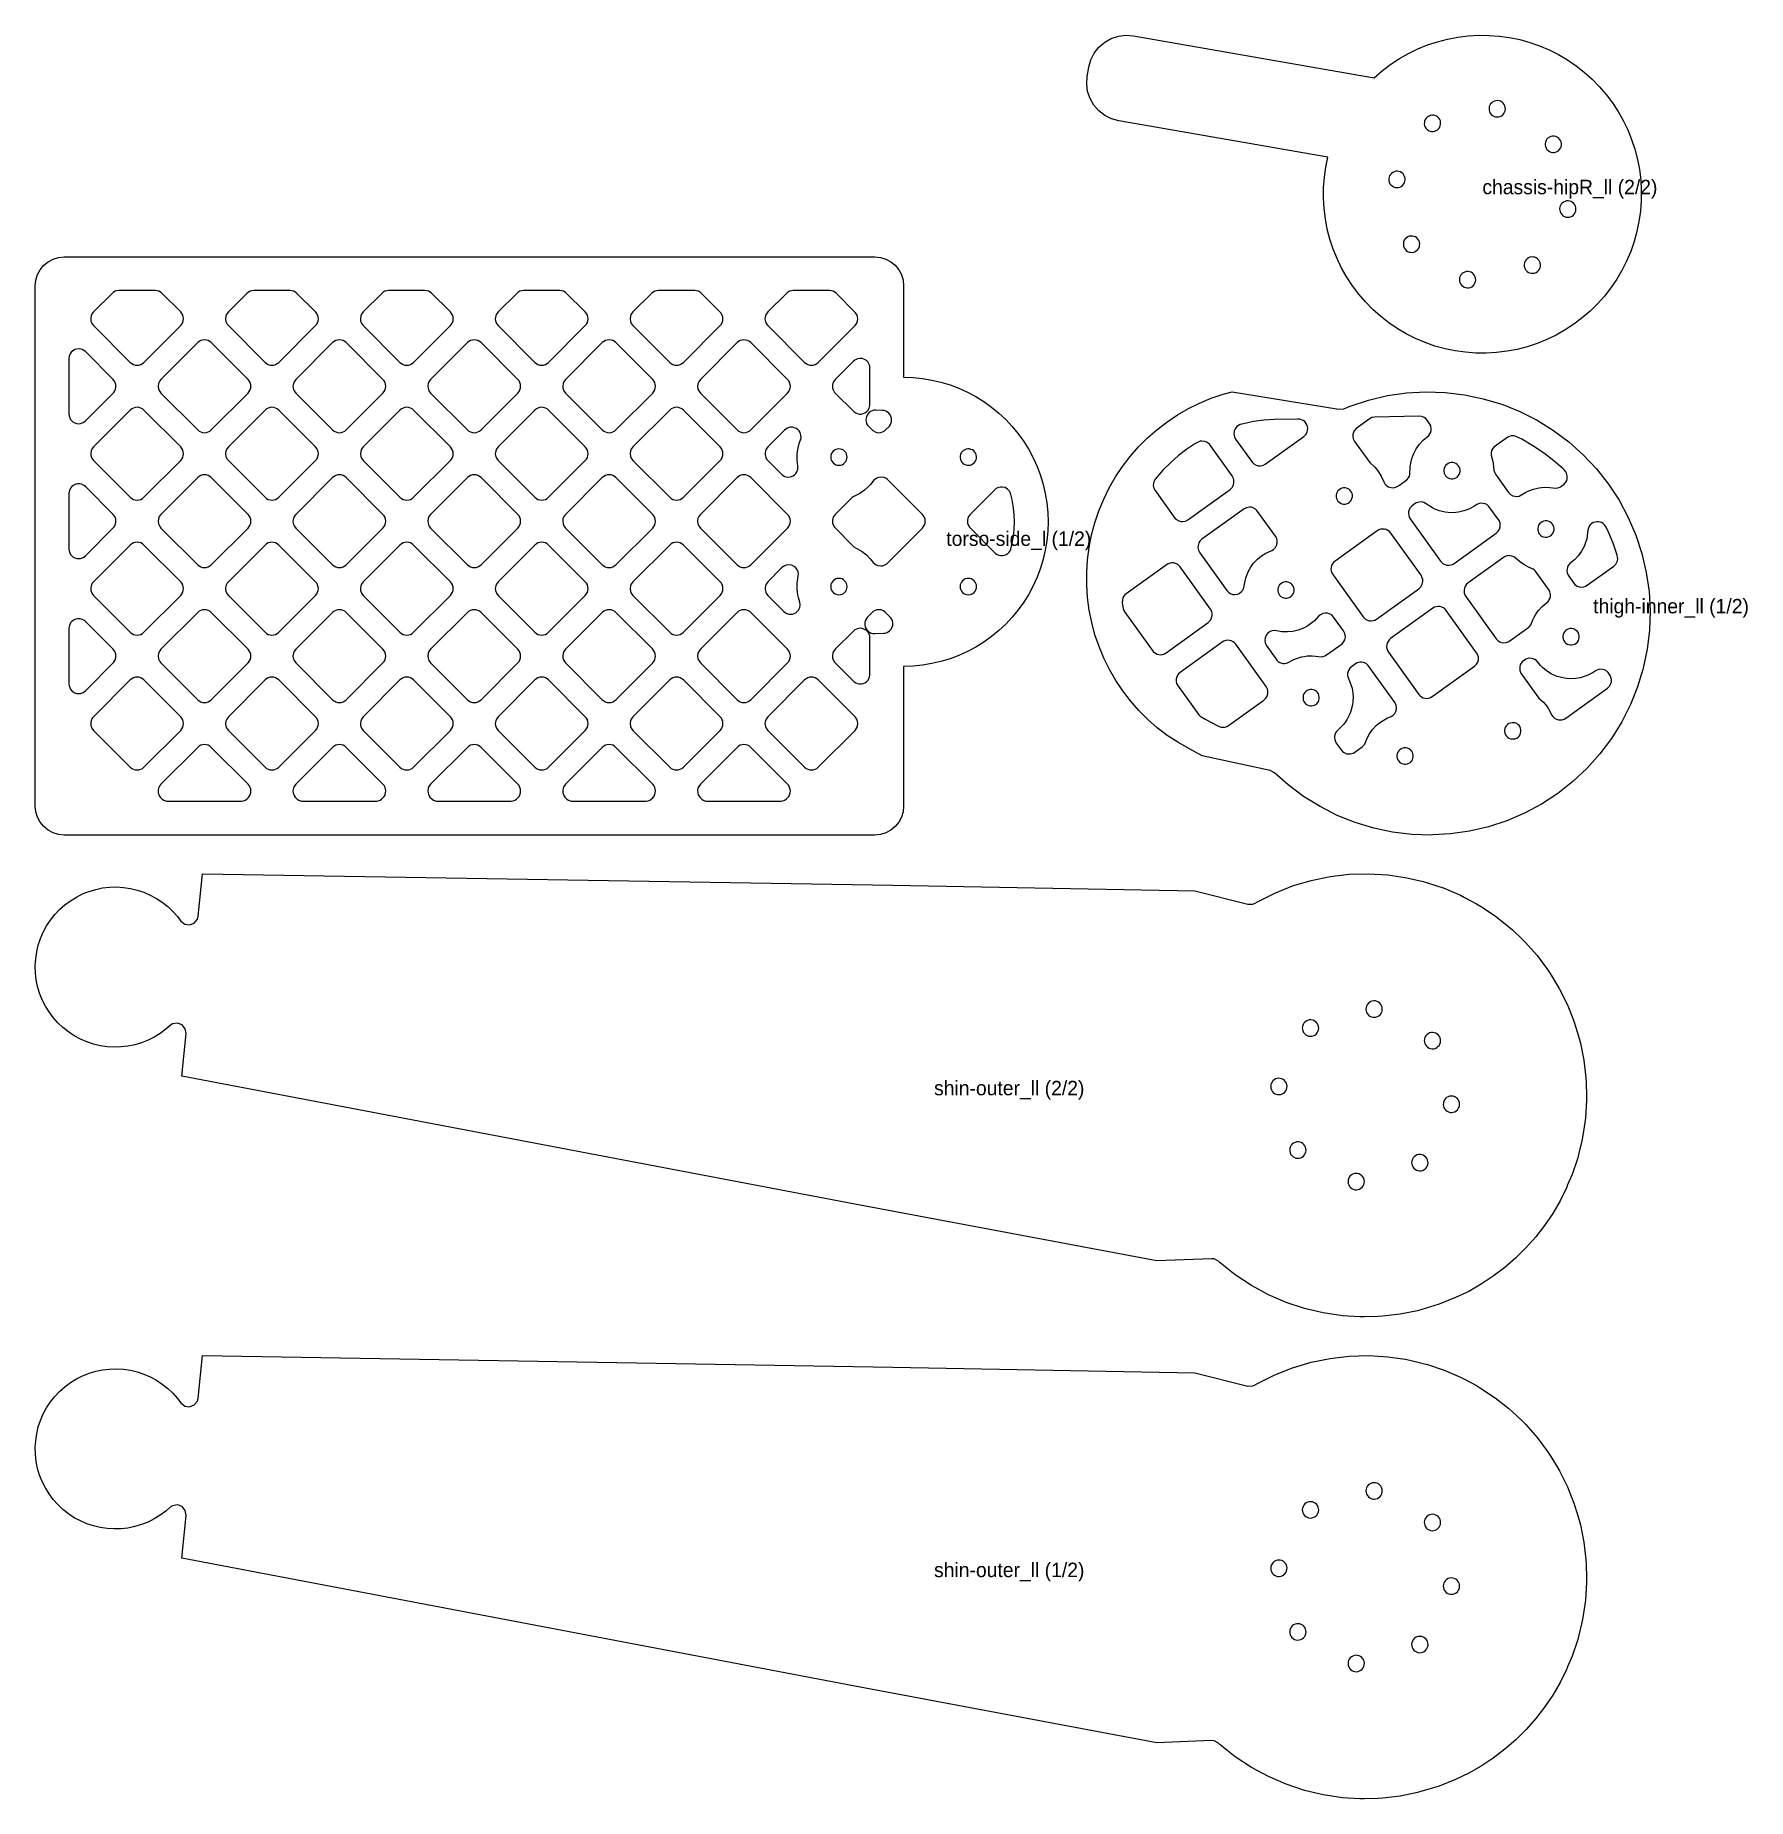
# Model space of a CAD drawing. Header units: millimetres. Extents: x 6 to 362, y 6 to 372.
import ezdxf

# ---------------------------------------------------------------- set-up
doc = ezdxf.new("R2010")
doc.units = ezdxf.units.MM
doc.layers.add('CUT', color=1, linetype='Continuous')
doc.layers.add('NOTE', color=3, linetype='Continuous')

msp = doc.modelspace()

# ---------------------------------------------------------------- texts
at = {"layer": 'NOTE'}
for s, p in [('chassis-hipR_ll (2/2)', (306.44, 338.99)), ('torso-side_l (1/2)', (195.14, 266.01)), ('thigh-inner_ll (1/2)', (329.44, 252.01)), ('shin-outer_ll (2/2)', (192.6, 151.99)), ('shin-outer_ll (1/2)', (192.6, 51.99))]:
    msp.add_text(s, height=3, dxfattribs=at).set_placement(p)

# ---------------------------------------------------------------- linework, layer by layer
at = {"layer": 'CUT'}
for points in [[(224.42, 363.45), (224.75, 365.35), (225.16, 366.86), (225.87, 368.26), (226.83, 369.5), (228.02, 370.52), (229.39, 371.3), (230.88, 371.79), (232.43, 371.98), (234, 371.86), (284, 363.18), (285.72, 364.67), (287.44, 365.97), (289.25, 367.16), (291.12, 368.22), (293.07, 369.16), (295.07, 369.97), (297.12, 370.65), (299.21, 371.19), (301.33, 371.59), (303.48, 371.86), (305.63, 371.98), (307.79, 371.96), (309.95, 371.8), (312.08, 371.5), (314.2, 371.07), (316.28, 370.49), (318.32, 369.78), (320.31, 368.94), (322.24, 367.96), (324.1, 366.87), (325.88, 365.65), (327.59, 364.33), (329.2, 362.89), (330.71, 361.35), (332.12, 359.71), (333.42, 357.99), (334.61, 356.18), (335.67, 354.31), (336.61, 352.36), (337.42, 350.36), (338.1, 348.31), (338.64, 346.22), (339.04, 344.1), (339.31, 341.95), (339.43, 339.8), (339.41, 337.64), (339.25, 335.48), (338.95, 333.35), (338.52, 331.23), (337.94, 329.15), (337.23, 327.11), (336.39, 325.12), (335.41, 323.19), (334.32, 321.33), (333.1, 319.55), (331.78, 317.85), (330.34, 316.23), (328.8, 314.72), (327.16, 313.31), (325.44, 312.01), (323.63, 310.82), (321.76, 309.76), (319.81, 308.82), (317.81, 308.01), (315.76, 307.33), (313.67, 306.79), (311.55, 306.39), (309.4, 306.12), (307.25, 306), (305.09, 306.02), (302.93, 306.18), (300.8, 306.48), (298.68, 306.92), (296.6, 307.49), (294.56, 308.2), (292.57, 309.05), (290.64, 310.02), (288.78, 311.11), (287, 312.33), (285.3, 313.65), (283.68, 315.09), (282.17, 316.63), (280.76, 318.27), (279.46, 319.99), (278.27, 321.8), (277.21, 323.67), (276.27, 325.62), (275.46, 327.62), (274.78, 329.67), (274.24, 331.76), (273.84, 333.88), (273.57, 336.03), (273.45, 338.18), (273.47, 340.34), (273.63, 342.5), (273.93, 344.63), (274.35, 346.66), (230.93, 354.2), (229.42, 354.62), (228.02, 355.32), (226.78, 356.29), (225.76, 357.48), (224.98, 358.84), (224.49, 360.33), (224.3, 361.89), (224.42, 363.45)], [(294.44, 354.16), (294.39, 353.89), (294.38, 353.55), (294.45, 353.23), (294.57, 352.92), (294.75, 352.64), (294.99, 352.4), (295.26, 352.21), (295.57, 352.08), (295.9, 352.02), (296.23, 352.01), (296.56, 352.08), (296.87, 352.2), (297.14, 352.38), (297.38, 352.62), (297.57, 352.89), (297.7, 353.2), (297.77, 353.53), (297.77, 353.86), (297.71, 354.19), (297.58, 354.5), (297.4, 354.77), (297.17, 355.01), (296.89, 355.2), (296.58, 355.33), (296.26, 355.4), (295.92, 355.4), (295.6, 355.34), (295.29, 355.21), (295.01, 355.03), (294.77, 354.8), (294.58, 354.52), (294.44, 354.16)], [(307.88, 357.18), (307.82, 356.79), (307.84, 356.46), (307.92, 356.14), (308.07, 355.84), (308.27, 355.57), (308.52, 355.35), (308.8, 355.18), (309.12, 355.07), (309.45, 355.03), (309.78, 355.05), (310.1, 355.13), (310.4, 355.27), (310.67, 355.47), (310.89, 355.72), (311.06, 356.01), (311.17, 356.33), (311.22, 356.66), (311.2, 356.99), (311.11, 357.31), (310.97, 357.61), (310.77, 357.88), (310.52, 358.1), (310.23, 358.27), (309.92, 358.38), (309.59, 358.42), (309.26, 358.4), (308.93, 358.32), (308.63, 358.18), (308.37, 357.98), (308.15, 357.73), (307.98, 357.44), (307.88, 357.18)], [(319.52, 349.81), (319.47, 349.53), (319.46, 349.2), (319.53, 348.87), (319.65, 348.56), (319.83, 348.29), (320.07, 348.05), (320.34, 347.86), (320.65, 347.73), (320.98, 347.66), (321.31, 347.66), (321.64, 347.72), (321.95, 347.85), (322.23, 348.03), (322.46, 348.26), (322.65, 348.54), (322.78, 348.85), (322.85, 349.17), (322.85, 349.51), (322.79, 349.83), (322.66, 350.14), (322.48, 350.42), (322.25, 350.66), (321.97, 350.85), (321.66, 350.98), (321.34, 351.04), (321, 351.05), (320.68, 350.98), (320.37, 350.86), (320.09, 350.68), (319.85, 350.44), (319.67, 350.17), (319.52, 349.81)], [(287.07, 342.52), (287.01, 342.14), (287.03, 341.81), (287.11, 341.48), (287.25, 341.18), (287.46, 340.92), (287.7, 340.7), (287.99, 340.53), (288.31, 340.42), (288.64, 340.37), (288.97, 340.39), (289.29, 340.47), (289.59, 340.62), (289.86, 340.82), (290.08, 341.07), (290.25, 341.35), (290.36, 341.67), (290.4, 342), (290.39, 342.33), (290.3, 342.65), (290.16, 342.95), (289.96, 343.22), (289.71, 343.44), (289.42, 343.61), (289.11, 343.72), (288.78, 343.77), (288.44, 343.75), (288.12, 343.66), (287.82, 343.52), (287.55, 343.32), (287.33, 343.07), (287.16, 342.78), (287.07, 342.52)], [(322.54, 336.36), (322.48, 335.98), (322.5, 335.65), (322.58, 335.33), (322.72, 335.03), (322.92, 334.76), (323.17, 334.54), (323.46, 334.37), (323.78, 334.26), (324.11, 334.21), (324.44, 334.23), (324.76, 334.32), (325.06, 334.46), (325.33, 334.66), (325.55, 334.91), (325.72, 335.2), (325.83, 335.51), (325.87, 335.84), (325.85, 336.17), (325.77, 336.5), (325.63, 336.8), (325.43, 337.06), (325.18, 337.29), (324.89, 337.45), (324.57, 337.56), (324.24, 337.61), (323.91, 337.59), (323.59, 337.51), (323.29, 337.36), (323.02, 337.16), (322.8, 336.91), (322.63, 336.63), (322.54, 336.36)], [(290.09, 329.08), (290.03, 328.81), (290.03, 328.47), (290.09, 328.15), (290.22, 327.84), (290.4, 327.56), (290.63, 327.32), (290.91, 327.13), (291.22, 327), (291.54, 326.94), (291.88, 326.93), (292.2, 327), (292.51, 327.12), (292.79, 327.3), (293.03, 327.54), (293.22, 327.81), (293.35, 328.12), (293.41, 328.45), (293.42, 328.78), (293.35, 329.11), (293.23, 329.42), (293.05, 329.69), (292.81, 329.93), (292.54, 330.12), (292.23, 330.25), (291.9, 330.32), (291.57, 330.32), (291.24, 330.26), (290.93, 330.13), (290.66, 329.95), (290.42, 329.72), (290.23, 329.44), (290.09, 329.08)], [(6, 212), (6, 320), (6.12, 321.17), (6.46, 322.3), (7.01, 323.33), (7.76, 324.24), (8.67, 324.99), (9.7, 325.54), (10.83, 325.88), (12, 326), (180.28, 326), (181.45, 325.88), (182.57, 325.54), (183.61, 324.99), (184.52, 324.24), (185.27, 323.33), (185.82, 322.3), (186.16, 321.17), (186.28, 320), (186.28, 301), (188.24, 300.94), (190.19, 300.74), (192.13, 300.42), (194.04, 299.98), (195.92, 299.41), (197.76, 298.72), (199.55, 297.91), (201.28, 296.98), (202.94, 295.94), (204.54, 294.8), (206.06, 293.56), (207.49, 292.21), (208.83, 290.78), (210.08, 289.26), (211.22, 287.67), (212.26, 286), (213.18, 284.27), (213.99, 282.48), (214.68, 280.64), (215.25, 278.76), (215.7, 276.85), (216.02, 274.92), (216.21, 272.96), (216.28, 271), (216.21, 269.04), (216.02, 267.08), (215.7, 265.15), (215.25, 263.24), (214.68, 261.36), (213.99, 259.52), (213.18, 257.73), (212.26, 256), (211.22, 254.33), (210.08, 252.74), (208.83, 251.22), (207.49, 249.79), (206.06, 248.44), (204.54, 247.2), (202.94, 246.06), (201.28, 245.02), (199.55, 244.09), (197.76, 243.28), (195.92, 242.59), (194.04, 242.02), (192.13, 241.58), (190.19, 241.26), (188.24, 241.06), (186.28, 241), (186.28, 212), (186.16, 210.83), (185.82, 209.7), (185.27, 208.67), (184.52, 207.76), (183.61, 207.01), (182.57, 206.46), (181.45, 206.12), (180.28, 206), (12, 206), (10.83, 206.12), (9.7, 206.46), (8.67, 207.01), (7.76, 207.76), (7.01, 208.67), (6.46, 209.7), (6.12, 210.83), (6, 212)], [(315.17, 324.73), (315.11, 324.45), (315.11, 324.12), (315.17, 323.79), (315.3, 323.48), (315.48, 323.21), (315.71, 322.97), (315.99, 322.78), (316.3, 322.65), (316.62, 322.58), (316.96, 322.58), (317.28, 322.64), (317.59, 322.77), (317.87, 322.95), (318.11, 323.18), (318.3, 323.46), (318.43, 323.77), (318.49, 324.09), (318.5, 324.43), (318.43, 324.75), (318.31, 325.06), (318.13, 325.34), (317.89, 325.58), (317.62, 325.77), (317.31, 325.9), (316.98, 325.96), (316.65, 325.97), (316.32, 325.9), (316.01, 325.78), (315.74, 325.6), (315.5, 325.36), (315.31, 325.09), (315.17, 324.73)], [(301.72, 321.71), (301.66, 321.32), (301.68, 320.99), (301.77, 320.67), (301.91, 320.37), (302.11, 320.1), (302.36, 319.88), (302.65, 319.71), (302.96, 319.6), (303.29, 319.56), (303.62, 319.58), (303.95, 319.66), (304.25, 319.8), (304.51, 320.01), (304.74, 320.25), (304.9, 320.54), (305.01, 320.86), (305.06, 321.19), (305.04, 321.52), (304.96, 321.84), (304.81, 322.14), (304.61, 322.41), (304.36, 322.63), (304.08, 322.8), (303.76, 322.91), (303.43, 322.95), (303.1, 322.93), (302.78, 322.85), (302.48, 322.71), (302.21, 322.51), (301.99, 322.26), (301.82, 321.97), (301.72, 321.71)], [(17.59, 313.72), (17.51, 313.33), (17.54, 312.75), (17.74, 312.19), (18.09, 311.72), (25.72, 304.09), (26.03, 303.84), (26.37, 303.65), (26.75, 303.54), (27.14, 303.5), (27.53, 303.54), (27.9, 303.65), (28.25, 303.84), (28.55, 304.09), (36.19, 311.72), (36.44, 312.03), (36.62, 312.37), (36.73, 312.75), (36.77, 313.14), (36.73, 313.53), (36.62, 313.9), (36.44, 314.25), (36.19, 314.55), (32.18, 318.55), (31.67, 318.85), (31.3, 318.96), (30.91, 319), (23.36, 319), (22.97, 318.96), (22.6, 318.85), (22.25, 318.66), (21.95, 318.41), (18.09, 314.55), (17.84, 314.25), (17.59, 313.72)], [(45.59, 313.72), (45.5, 313.14), (45.59, 312.56), (45.84, 312.03), (46.09, 311.72), (53.72, 304.09), (54.03, 303.84), (54.37, 303.65), (54.75, 303.54), (55.14, 303.5), (55.53, 303.54), (55.9, 303.65), (56.25, 303.84), (56.55, 304.09), (64.19, 311.72), (64.44, 312.03), (64.62, 312.37), (64.73, 312.75), (64.77, 313.14), (64.73, 313.53), (64.62, 313.9), (64.44, 314.25), (64.19, 314.55), (60.18, 318.55), (59.67, 318.85), (59.3, 318.96), (58.91, 319), (51.36, 319), (50.97, 318.96), (50.6, 318.85), (50.25, 318.66), (49.95, 318.41), (46.09, 314.55), (45.84, 314.25), (45.59, 313.72)], [(73.59, 313.72), (73.5, 313.14), (73.54, 312.75), (73.74, 312.19), (74.09, 311.72), (81.72, 304.09), (82.03, 303.84), (82.37, 303.65), (82.75, 303.54), (83.14, 303.5), (83.53, 303.54), (83.9, 303.65), (84.25, 303.84), (84.55, 304.09), (92.19, 311.72), (92.44, 312.03), (92.62, 312.37), (92.73, 312.75), (92.77, 313.14), (92.73, 313.53), (92.62, 313.9), (92.44, 314.25), (92.19, 314.55), (88.18, 318.55), (87.67, 318.85), (87.3, 318.96), (86.91, 319), (79.36, 319), (78.97, 318.96), (78.6, 318.85), (78.25, 318.66), (77.95, 318.41), (74.09, 314.55), (73.74, 314.08), (73.59, 313.72)], [(101.59, 313.72), (101.5, 313.14), (101.54, 312.75), (101.74, 312.19), (102.09, 311.72), (109.72, 304.09), (110.03, 303.84), (110.37, 303.65), (110.75, 303.54), (111.14, 303.5), (111.53, 303.54), (111.9, 303.65), (112.25, 303.84), (112.55, 304.09), (120.19, 311.72), (120.44, 312.03), (120.62, 312.37), (120.73, 312.75), (120.77, 313.14), (120.73, 313.53), (120.62, 313.9), (120.44, 314.25), (120.19, 314.55), (116.18, 318.55), (115.67, 318.85), (115.3, 318.96), (114.91, 319), (107.36, 319), (106.97, 318.96), (106.6, 318.85), (106.25, 318.66), (105.95, 318.41), (102.09, 314.55), (101.74, 314.08), (101.59, 313.72)], [(129.59, 313.72), (129.5, 313.14), (129.59, 312.56), (129.74, 312.19), (130.09, 311.72), (137.72, 304.09), (138.03, 303.84), (138.37, 303.65), (138.75, 303.54), (139.14, 303.5), (139.53, 303.54), (139.9, 303.65), (140.25, 303.84), (140.55, 304.09), (148.19, 311.72), (148.44, 312.03), (148.62, 312.37), (148.73, 312.75), (148.77, 313.14), (148.73, 313.53), (148.62, 313.9), (148.32, 314.41), (144.32, 318.41), (144.02, 318.66), (143.67, 318.85), (143.3, 318.96), (142.91, 319), (135.36, 319), (134.97, 318.96), (134.6, 318.85), (134.25, 318.66), (133.95, 318.41), (130.09, 314.55), (129.74, 314.08), (129.59, 313.72)], [(157.59, 313.72), (157.5, 313.14), (157.59, 312.56), (157.74, 312.19), (158.09, 311.72), (165.72, 304.09), (166.03, 303.84), (166.37, 303.65), (166.75, 303.54), (167.14, 303.5), (167.53, 303.54), (167.9, 303.65), (168.25, 303.84), (168.55, 304.09), (176.19, 311.72), (176.44, 312.03), (176.62, 312.37), (176.73, 312.75), (176.77, 313.14), (176.73, 313.53), (176.62, 313.9), (176.32, 314.41), (172.32, 318.41), (172.02, 318.66), (171.67, 318.85), (171.3, 318.96), (170.91, 319), (163.36, 319), (162.97, 318.96), (162.6, 318.85), (162.25, 318.66), (161.95, 318.41), (158.09, 314.55), (157.74, 314.08), (157.59, 313.72)], [(31.59, 299.72), (31.5, 299.14), (31.59, 298.56), (31.84, 298.03), (32.09, 297.72), (39.72, 290.09), (40.03, 289.84), (40.37, 289.65), (40.75, 289.54), (41.14, 289.5), (41.53, 289.54), (41.9, 289.65), (42.25, 289.84), (42.55, 290.09), (50.19, 297.72), (50.44, 298.03), (50.62, 298.37), (50.73, 298.75), (50.77, 299.14), (50.73, 299.53), (50.62, 299.9), (50.44, 300.25), (50.19, 300.55), (42.55, 308.19), (42.25, 308.44), (41.9, 308.62), (41.53, 308.73), (41.14, 308.77), (40.75, 308.73), (40.37, 308.62), (40.03, 308.44), (39.72, 308.19), (32.09, 300.55), (31.84, 300.25), (31.59, 299.72)], [(59.59, 299.72), (59.5, 299.14), (59.54, 298.75), (59.74, 298.19), (60.09, 297.72), (67.72, 290.09), (68.03, 289.84), (68.37, 289.65), (68.75, 289.54), (69.14, 289.5), (69.53, 289.54), (69.9, 289.65), (70.25, 289.84), (70.55, 290.09), (78.19, 297.72), (78.44, 298.03), (78.62, 298.37), (78.73, 298.75), (78.77, 299.14), (78.73, 299.53), (78.62, 299.9), (78.44, 300.25), (78.19, 300.55), (70.55, 308.19), (70.25, 308.44), (69.9, 308.62), (69.53, 308.73), (69.14, 308.77), (68.75, 308.73), (68.37, 308.62), (68.03, 308.44), (67.72, 308.19), (60.09, 300.55), (59.74, 300.08), (59.59, 299.72)], [(87.59, 299.72), (87.5, 299.14), (87.54, 298.75), (87.74, 298.19), (88.09, 297.72), (95.72, 290.09), (96.03, 289.84), (96.37, 289.65), (96.75, 289.54), (97.14, 289.5), (97.53, 289.54), (97.9, 289.65), (98.25, 289.84), (98.55, 290.09), (106.19, 297.72), (106.44, 298.03), (106.62, 298.37), (106.73, 298.75), (106.77, 299.14), (106.73, 299.53), (106.62, 299.9), (106.44, 300.25), (106.19, 300.55), (98.55, 308.19), (98.25, 308.44), (97.9, 308.62), (97.53, 308.73), (97.14, 308.77), (96.75, 308.73), (96.37, 308.62), (96.03, 308.44), (95.72, 308.19), (88.09, 300.55), (87.74, 300.08), (87.59, 299.72)], [(115.59, 299.72), (115.5, 299.14), (115.54, 298.75), (115.74, 298.19), (116.09, 297.72), (123.72, 290.09), (124.03, 289.84), (124.37, 289.65), (124.75, 289.54), (125.14, 289.5), (125.53, 289.54), (125.9, 289.65), (126.25, 289.84), (126.55, 290.09), (134.19, 297.72), (134.44, 298.03), (134.62, 298.37), (134.73, 298.75), (134.77, 299.14), (134.73, 299.53), (134.62, 299.9), (134.44, 300.25), (134.19, 300.55), (126.55, 308.19), (126.25, 308.44), (125.9, 308.62), (125.53, 308.73), (125.14, 308.77), (124.75, 308.73), (124.37, 308.62), (124.03, 308.44), (123.72, 308.19), (116.09, 300.55), (115.74, 300.08), (115.59, 299.72)], [(143.56, 299.62), (143.5, 299.14), (143.59, 298.56), (143.74, 298.19), (144.09, 297.72), (151.72, 290.09), (152.03, 289.84), (152.37, 289.65), (152.75, 289.54), (153.14, 289.5), (153.53, 289.54), (153.9, 289.65), (154.25, 289.84), (154.55, 290.09), (162.19, 297.72), (162.44, 298.03), (162.62, 298.37), (162.73, 298.75), (162.77, 299.14), (162.73, 299.53), (162.62, 299.9), (162.44, 300.25), (162.19, 300.55), (154.55, 308.19), (154.25, 308.44), (153.9, 308.62), (153.53, 308.73), (153.14, 308.77), (152.75, 308.73), (152.37, 308.62), (152.03, 308.44), (151.72, 308.19), (144.09, 300.55), (143.74, 300.08), (143.56, 299.62)], [(13.06, 305.39), (13, 304.91), (13, 293.36), (13.04, 292.97), (13.15, 292.6), (13.34, 292.25), (13.59, 291.95), (13.89, 291.7), (14.23, 291.52), (14.61, 291.4), (15, 291.36), (15.39, 291.4), (15.94, 291.6), (16.41, 291.95), (22.32, 297.87), (22.54, 298.19), (22.69, 298.56), (22.76, 298.94), (22.73, 299.53), (22.54, 300.08), (22.19, 300.55), (16.41, 306.32), (16.11, 306.57), (15.77, 306.76), (15.2, 306.9), (14.61, 306.87), (14.23, 306.76), (13.73, 306.45), (13.45, 306.18), (13.24, 305.85), (13.06, 305.39)], [(171.59, 299.72), (171.51, 299.33), (171.54, 298.75), (171.65, 298.37), (171.95, 297.87), (176.01, 293.81), (176.33, 293.6), (176.7, 293.45), (177.08, 293.37), (177.47, 293.37), (177.86, 293.45), (178.22, 293.6), (178.55, 293.81), (178.82, 294.09), (179.12, 294.59), (179.27, 295.16), (179.28, 302.91), (179.24, 303.3), (179.12, 303.68), (178.82, 304.18), (178.55, 304.46), (178.04, 304.76), (177.67, 304.87), (177.28, 304.91), (176.7, 304.83), (176.17, 304.58), (175.86, 304.33), (172.09, 300.55), (171.74, 300.08), (171.59, 299.72)], [(340.65, 244.55), (339.83, 240.62), (339.74, 240.35), (338.66, 236.78), (337.17, 233.06), (335.36, 229.47), (333.25, 226.06), (330.84, 222.85), (328.17, 219.86), (325.24, 217.11), (322.09, 214.63), (318.73, 212.44), (315.19, 210.54), (311.5, 208.96), (307.69, 207.71), (303.78, 206.79), (299.81, 206.22), (296.16, 206.02), (295.81, 206), (291.8, 206.13), (287.81, 206.6), (283.88, 207.42), (280.04, 208.59), (276.32, 210.08), (272.74, 211.89), (269.33, 214), (266.11, 216.41), (263.29, 218.94), (262.38, 219.4), (248.28, 222.45), (245.46, 223.93), (243.19, 225.24), (241.02, 226.69), (238.94, 228.28), (236.97, 230.01), (235.11, 231.86), (233.39, 233.82), (231.79, 235.9), (230.33, 238.07), (229.02, 240.34), (227.86, 242.68), (226.86, 245.1), (226.01, 247.58), (225.33, 250.11), (224.82, 252.67), (224.48, 255.27), (224.3, 257.88), (224.3, 260.5), (224.47, 263.11), (224.81, 265.7), (225.32, 268.27), (225.99, 270.8), (226.83, 273.28), (227.83, 275.7), (228.98, 278.05), (230.29, 280.32), (231.74, 282.5), (233.33, 284.57), (235.06, 286.54), (236.91, 288.4), (238.87, 290.12), (240.95, 291.72), (243.12, 293.18), (245.39, 294.49), (247.73, 295.65), (250.15, 296.65), (252.63, 297.5), (254.46, 297.99), (276.66, 294.36), (277.69, 294.47), (279.01, 295.03), (282.82, 296.28), (286.73, 297.2), (290.7, 297.77), (294.7, 297.99), (298.72, 297.86), (302.7, 297.39), (306.63, 296.56), (310.66, 295.33), (314.19, 293.91), (317.78, 292.1), (321.19, 289.99), (324.4, 287.58), (327.39, 284.91), (330.14, 281.98), (332.62, 278.83), (334.81, 275.47), (336.71, 271.93), (338.29, 268.24), (339.54, 264.43), (340.46, 260.52), (341.03, 256.55), (341.25, 252.55), (341.12, 248.53), (340.65, 244.55)], [(17.59, 285.72), (17.51, 285.33), (17.54, 284.75), (17.74, 284.19), (18.09, 283.72), (25.72, 276.09), (26.03, 275.84), (26.37, 275.65), (26.75, 275.54), (27.14, 275.5), (27.53, 275.54), (27.9, 275.65), (28.25, 275.84), (28.55, 276.09), (36.19, 283.72), (36.44, 284.03), (36.62, 284.37), (36.73, 284.75), (36.77, 285.14), (36.73, 285.53), (36.62, 285.9), (36.44, 286.25), (36.19, 286.55), (28.55, 294.19), (28.25, 294.44), (27.9, 294.62), (27.53, 294.73), (27.14, 294.77), (26.75, 294.73), (26.37, 294.62), (26.03, 294.44), (25.72, 294.19), (18.09, 286.55), (17.84, 286.25), (17.59, 285.72)], [(45.59, 285.72), (45.5, 285.14), (45.59, 284.56), (45.84, 284.03), (46.09, 283.72), (53.72, 276.09), (54.03, 275.84), (54.37, 275.65), (54.75, 275.54), (55.14, 275.5), (55.53, 275.54), (55.9, 275.65), (56.25, 275.84), (56.55, 276.09), (64.19, 283.72), (64.44, 284.03), (64.62, 284.37), (64.73, 284.75), (64.77, 285.14), (64.73, 285.53), (64.62, 285.9), (64.44, 286.25), (64.19, 286.55), (56.55, 294.19), (56.25, 294.44), (55.9, 294.62), (55.53, 294.73), (55.14, 294.77), (54.75, 294.73), (54.37, 294.62), (54.03, 294.44), (53.72, 294.19), (46.09, 286.55), (45.84, 286.25), (45.59, 285.72)], [(73.56, 285.62), (73.5, 285.14), (73.59, 284.56), (73.74, 284.19), (74.09, 283.72), (81.72, 276.09), (82.03, 275.84), (82.37, 275.65), (82.75, 275.54), (83.14, 275.5), (83.53, 275.54), (83.9, 275.65), (84.25, 275.84), (84.55, 276.09), (92.19, 283.72), (92.44, 284.03), (92.62, 284.37), (92.73, 284.75), (92.77, 285.14), (92.73, 285.53), (92.62, 285.9), (92.44, 286.25), (92.19, 286.55), (84.55, 294.19), (84.25, 294.44), (83.9, 294.62), (83.53, 294.73), (83.14, 294.77), (82.75, 294.73), (82.37, 294.62), (82.03, 294.44), (81.72, 294.19), (74.09, 286.55), (73.74, 286.08), (73.56, 285.62)], [(101.59, 285.72), (101.5, 285.14), (101.54, 284.75), (101.74, 284.19), (102.09, 283.72), (109.72, 276.09), (110.03, 275.84), (110.37, 275.65), (110.75, 275.54), (111.14, 275.5), (111.53, 275.54), (111.9, 275.65), (112.25, 275.84), (112.55, 276.09), (120.19, 283.72), (120.44, 284.03), (120.62, 284.37), (120.73, 284.75), (120.77, 285.14), (120.73, 285.53), (120.62, 285.9), (120.44, 286.25), (120.19, 286.55), (112.55, 294.19), (112.25, 294.44), (111.9, 294.62), (111.53, 294.73), (111.14, 294.77), (110.75, 294.73), (110.37, 294.62), (110.03, 294.44), (109.72, 294.19), (102.09, 286.55), (101.74, 286.08), (101.59, 285.72)], [(129.59, 285.72), (129.5, 285.14), (129.59, 284.56), (129.74, 284.19), (130.09, 283.72), (137.72, 276.09), (138.03, 275.84), (138.37, 275.65), (138.75, 275.54), (139.14, 275.5), (139.53, 275.54), (139.9, 275.65), (140.25, 275.84), (140.55, 276.09), (148.19, 283.72), (148.44, 284.03), (148.62, 284.37), (148.73, 284.75), (148.77, 285.14), (148.73, 285.53), (148.62, 285.9), (148.44, 286.25), (148.19, 286.55), (140.55, 294.19), (140.25, 294.44), (139.9, 294.62), (139.53, 294.73), (139.14, 294.77), (138.75, 294.73), (138.37, 294.62), (138.03, 294.44), (137.72, 294.19), (130.09, 286.55), (129.74, 286.08), (129.59, 285.72)], [(178.55, 292.8), (178.45, 292.21), (178.49, 291.81), (178.6, 291.43), (178.78, 291.08), (179.04, 290.77), (179.87, 289.95), (180.37, 289.65), (180.75, 289.54), (181.14, 289.5), (181.53, 289.54), (181.9, 289.65), (182.25, 289.84), (182.55, 290.09), (183.32, 290.87), (183.54, 291.19), (183.74, 291.74), (183.78, 292.12), (183.75, 292.51), (183.64, 292.88), (183.46, 293.22), (183.22, 293.53), (182.93, 293.78), (182.59, 293.97), (182.23, 294.09), (181.84, 294.14), (180.52, 294.18), (180.12, 294.16), (179.74, 294.05), (179.38, 293.88), (179.07, 293.63), (178.7, 293.16), (178.55, 292.8)], [(295.67, 289.5), (295.8, 289.96), (295.82, 290.35), (295.71, 290.91), (295.55, 291.26), (294.94, 292.12), (294.68, 292.42), (294.37, 292.65), (293.84, 292.89), (293.26, 292.96), (284.11, 292.73), (283.52, 292.63), (283.16, 292.46), (280.21, 290.35), (279.83, 289.9), (279.66, 289.55), (279.56, 289.17), (279.53, 288.78), (279.64, 288.2), (279.91, 287.68), (283.06, 283.3), (284.08, 282.34), (284.5, 281.86), (284.84, 281.41), (285.41, 280.5), (285.95, 279.33), (286.21, 278.91), (286.62, 278.49), (286.95, 278.28), (287.51, 278.1), (287.9, 278.08), (288.48, 278.18), (289, 278.45), (290.74, 279.71), (291.11, 280.16), (291.29, 280.51), (291.39, 280.89), (291.45, 282.41), (291.63, 283.53), (291.79, 284.15), (292.19, 285.21), (292.7, 286.16), (293.36, 287.09), (294.13, 287.92), (295.32, 288.93), (295.54, 289.24), (295.67, 289.5)], [(157.59, 285.72), (157.51, 285.33), (157.51, 284.94), (157.65, 284.37), (157.84, 284.03), (158.09, 283.72), (161.09, 280.73), (161.6, 280.43), (162.18, 280.29), (162.77, 280.32), (163.33, 280.53), (163.66, 280.76), (163.93, 281.04), (164.14, 281.38), (164.33, 281.94), (164.34, 282.54), (164.22, 283.27), (164.16, 283.9), (164.16, 284.97), (164.22, 285.6), (164.43, 286.66), (164.61, 287.26), (164.89, 287.99), (164.98, 288.38), (164.97, 288.97), (164.78, 289.54), (164.57, 289.87), (164.29, 290.16), (163.97, 290.38), (163.6, 290.54), (163.21, 290.62), (162.82, 290.63), (162.43, 290.55), (162.06, 290.4), (161.58, 290.05), (158.09, 286.55), (157.74, 286.08), (157.59, 285.72)], [(270.05, 289.63), (270.15, 290.01), (270.18, 290.4), (270.13, 290.78), (270, 291.15), (269.81, 291.49), (269.55, 291.79), (269.24, 292.03), (268.89, 292.2), (268.52, 292.31), (268.13, 292.33), (263.29, 292.22), (261.08, 292.07), (258.94, 291.79), (256.82, 291.37), (256.12, 291.18), (255.78, 291.01), (255.47, 290.78), (255.11, 290.33), (254.89, 289.79), (254.83, 289.22), (254.94, 288.65), (255.2, 288.14), (258.7, 283.29), (258.99, 283.02), (259.5, 282.74), (259.88, 282.63), (260.27, 282.61), (260.85, 282.71), (261.37, 282.98), (269.34, 288.71), (269.76, 289.12), (270.05, 289.63)], [(171.17, 284.77), (171.14, 284.44), (171.17, 284.1), (171.27, 283.78), (171.43, 283.49), (171.64, 283.23), (171.9, 283.02), (172.19, 282.86), (172.51, 282.77), (172.84, 282.74), (173.17, 282.77), (173.49, 282.86), (173.79, 283.02), (174.04, 283.23), (174.26, 283.49), (174.41, 283.78), (174.51, 284.1), (174.54, 284.44), (174.51, 284.77), (174.41, 285.09), (174.26, 285.38), (174.04, 285.64), (173.79, 285.85), (173.49, 286.01), (173.17, 286.1), (172.84, 286.14), (172.51, 286.1), (172.19, 286.01), (171.9, 285.85), (171.64, 285.64), (171.43, 285.38), (171.27, 285.09), (171.17, 284.77)], [(198.04, 284.71), (198.02, 284.32), (198.07, 284), (198.19, 283.68), (198.36, 283.4), (198.59, 283.16), (198.86, 282.96), (199.17, 282.83), (199.49, 282.75), (199.82, 282.74), (200.15, 282.79), (200.46, 282.91), (200.75, 283.09), (200.99, 283.31), (201.18, 283.59), (201.32, 283.89), (201.4, 284.21), (201.41, 284.55), (201.35, 284.88), (201.24, 285.19), (201.06, 285.47), (200.83, 285.71), (200.56, 285.91), (200.26, 286.04), (199.93, 286.12), (199.6, 286.13), (199.27, 286.08), (198.96, 285.96), (198.68, 285.78), (198.43, 285.56), (198.24, 285.29), (198.1, 284.98), (198.04, 284.71)], [(254.73, 278.57), (254.87, 279.03), (254.87, 279.62), (254.79, 280), (254.52, 280.52), (249.79, 287.09), (249.5, 287.36), (249.17, 287.56), (248.8, 287.7), (248.22, 287.77), (247.83, 287.72), (247.29, 287.5), (246.77, 287.2), (245.09, 286.07), (243.37, 284.76), (241.75, 283.33), (240.13, 281.71), (238.53, 279.85), (238.25, 279.33), (238.14, 278.96), (238.12, 278.56), (238.22, 277.99), (238.49, 277.47), (242.62, 271.74), (242.91, 271.47), (243.42, 271.19), (243.8, 271.08), (244.19, 271.06), (244.77, 271.16), (245.29, 271.43), (254.06, 277.73), (254.48, 278.14), (254.73, 278.57)], [(323.94, 279.58), (324.04, 279.95), (324.06, 280.52), (323.91, 281.08), (323.73, 281.41), (323.48, 281.71), (323.2, 281.99), (321.28, 283.67), (319.15, 285.3), (316.92, 286.8), (314.6, 288.14), (313.4, 288.72), (313.02, 288.82), (312.43, 288.83), (312.05, 288.74), (311.69, 288.58), (308.91, 286.58), (308.53, 286.13), (308.36, 285.78), (308.23, 285.21), (308.25, 284.82), (308.59, 283.55), (308.77, 282.49), (308.83, 281.71), (308.99, 281.18), (309.18, 280.87), (311.88, 277.11), (312.28, 276.69), (312.78, 276.41), (313.15, 276.31), (313.53, 276.27), (314.1, 276.36), (314.45, 276.51), (315.48, 277.15), (316.05, 277.43), (317.06, 277.81), (318.16, 278.07), (318.73, 278.15), (319.36, 278.19), (320.43, 278.16), (321.68, 278), (322.09, 278.04), (322.29, 278.1), (322.66, 278.27), (323.39, 278.79), (323.77, 279.23), (323.94, 279.58)], [(301.72, 281.05), (301.8, 281.43), (301.8, 281.77), (301.74, 282.09), (301.61, 282.4), (301.42, 282.68), (301.19, 282.91), (300.91, 283.1), (300.6, 283.23), (300.28, 283.29), (299.94, 283.29), (299.62, 283.23), (299.31, 283.1), (299.03, 282.91), (298.8, 282.68), (298.61, 282.4), (298.48, 282.09), (298.42, 281.76), (298.42, 281.43), (298.48, 281.1), (298.61, 280.8), (298.8, 280.52), (299.03, 280.28), (299.31, 280.1), (299.62, 279.97), (299.95, 279.91), (300.28, 279.91), (300.61, 279.97), (300.91, 280.1), (301.19, 280.29), (301.43, 280.52), (301.61, 280.8), (301.72, 281.05)], [(13.09, 277.49), (13, 276.91), (13, 265.36), (13.04, 264.97), (13.15, 264.6), (13.34, 264.25), (13.59, 263.95), (13.89, 263.7), (14.23, 263.52), (14.61, 263.4), (15, 263.36), (15.39, 263.4), (15.94, 263.6), (16.41, 263.95), (22.32, 269.87), (22.54, 270.19), (22.69, 270.56), (22.76, 270.94), (22.73, 271.53), (22.54, 272.08), (22.19, 272.55), (16.41, 278.32), (16.11, 278.57), (15.58, 278.82), (15.2, 278.9), (14.8, 278.9), (14.42, 278.82), (13.89, 278.57), (13.59, 278.32), (13.34, 278.02), (13.09, 277.49)], [(31.56, 271.62), (31.5, 271.14), (31.59, 270.56), (31.84, 270.03), (32.09, 269.72), (39.72, 262.09), (40.03, 261.84), (40.37, 261.65), (40.75, 261.54), (41.14, 261.5), (41.53, 261.54), (41.9, 261.65), (42.25, 261.84), (42.55, 262.09), (50.19, 269.72), (50.44, 270.03), (50.62, 270.37), (50.73, 270.75), (50.77, 271.14), (50.73, 271.53), (50.62, 271.9), (50.44, 272.25), (50.19, 272.55), (42.55, 280.19), (42.25, 280.44), (41.9, 280.62), (41.53, 280.73), (41.14, 280.77), (40.75, 280.73), (40.37, 280.62), (40.03, 280.44), (39.72, 280.19), (32.09, 272.55), (31.74, 272.08), (31.56, 271.62)], [(59.59, 271.72), (59.5, 271.14), (59.54, 270.75), (59.74, 270.19), (60.09, 269.72), (67.72, 262.09), (68.03, 261.84), (68.37, 261.65), (68.75, 261.54), (69.14, 261.5), (69.53, 261.54), (69.9, 261.65), (70.25, 261.84), (70.55, 262.09), (78.19, 269.72), (78.44, 270.03), (78.62, 270.37), (78.73, 270.75), (78.77, 271.14), (78.73, 271.53), (78.62, 271.9), (78.44, 272.25), (78.19, 272.55), (70.55, 280.19), (70.25, 280.44), (69.9, 280.62), (69.53, 280.73), (69.14, 280.77), (68.75, 280.73), (68.37, 280.62), (68.03, 280.44), (67.72, 280.19), (60.09, 272.55), (59.74, 272.08), (59.59, 271.72)], [(87.59, 271.72), (87.5, 271.14), (87.54, 270.75), (87.74, 270.19), (88.09, 269.72), (95.72, 262.09), (96.03, 261.84), (96.37, 261.65), (96.75, 261.54), (97.14, 261.5), (97.53, 261.54), (97.9, 261.65), (98.25, 261.84), (98.55, 262.09), (106.19, 269.72), (106.44, 270.03), (106.62, 270.37), (106.73, 270.75), (106.77, 271.14), (106.73, 271.53), (106.62, 271.9), (106.44, 272.25), (106.19, 272.55), (98.55, 280.19), (98.25, 280.44), (97.9, 280.62), (97.53, 280.73), (97.14, 280.77), (96.75, 280.73), (96.37, 280.62), (96.03, 280.44), (95.72, 280.19), (88.09, 272.55), (87.74, 272.08), (87.59, 271.72)], [(115.56, 271.62), (115.5, 271.14), (115.59, 270.56), (115.74, 270.19), (116.09, 269.72), (123.72, 262.09), (124.03, 261.84), (124.37, 261.65), (124.75, 261.54), (125.14, 261.5), (125.53, 261.54), (125.9, 261.65), (126.25, 261.84), (126.55, 262.09), (134.19, 269.72), (134.44, 270.03), (134.62, 270.37), (134.73, 270.75), (134.77, 271.14), (134.73, 271.53), (134.62, 271.9), (134.44, 272.25), (134.19, 272.55), (126.55, 280.19), (126.25, 280.44), (125.9, 280.62), (125.53, 280.73), (125.14, 280.77), (124.75, 280.73), (124.37, 280.62), (124.03, 280.44), (123.72, 280.19), (116.09, 272.55), (115.74, 272.08), (115.56, 271.62)], [(143.59, 271.72), (143.5, 271.14), (143.59, 270.56), (143.74, 270.19), (144.09, 269.72), (151.72, 262.09), (152.03, 261.84), (152.37, 261.65), (152.75, 261.54), (153.14, 261.5), (153.53, 261.54), (153.9, 261.65), (154.25, 261.84), (154.55, 262.09), (162.19, 269.72), (162.44, 270.03), (162.62, 270.37), (162.73, 270.75), (162.77, 271.14), (162.73, 271.53), (162.62, 271.9), (162.44, 272.25), (162.19, 272.55), (154.55, 280.19), (154.25, 280.44), (153.9, 280.62), (153.53, 280.73), (153.14, 280.77), (152.75, 280.73), (152.37, 280.62), (152.03, 280.44), (151.72, 280.19), (144.09, 272.55), (143.74, 272.08), (143.59, 271.72)], [(171.59, 271.72), (171.51, 271.33), (171.54, 270.75), (171.65, 270.37), (171.95, 269.87), (175.97, 265.84), (176.4, 265.51), (177.16, 265.12), (177.65, 264.82), (178.56, 264.13), (179.36, 263.33), (179.99, 262.54), (180.27, 262.28), (180.59, 262.07), (180.95, 261.93), (181.52, 261.86), (181.91, 261.9), (182.27, 262.02), (182.77, 262.31), (190.19, 269.72), (190.44, 270.03), (190.62, 270.37), (190.73, 270.75), (190.77, 271.14), (190.73, 271.53), (190.62, 271.9), (190.44, 272.25), (190.19, 272.55), (182.88, 279.84), (182.56, 280.06), (182.21, 280.21), (181.64, 280.3), (181.07, 280.23), (180.71, 280.09), (180.38, 279.88), (180.1, 279.62), (179.41, 278.72), (179.02, 278.3), (178.17, 277.55), (177.22, 276.91), (176.66, 276.62), (175.95, 276.29), (175.62, 276.07), (172.09, 272.55), (171.74, 272.08), (171.59, 271.72)], [(199.59, 271.72), (199.51, 271.33), (199.54, 270.75), (199.65, 270.37), (199.95, 269.87), (205.38, 264.44), (205.7, 264.22), (206.06, 264.07), (206.44, 263.99), (206.82, 263.99), (207.2, 264.06), (207.56, 264.2), (207.89, 264.41), (208.17, 264.68), (208.39, 264.99), (208.55, 265.34), (208.84, 266.58), (209.08, 268.06), (209.22, 269.43), (209.27, 271.07), (209.23, 272.44), (209.08, 273.94), (208.82, 275.55), (208.55, 276.69), (208.43, 277.06), (208.23, 277.39), (207.84, 277.81), (207.33, 278.1), (206.77, 278.23), (206.39, 278.23), (206.01, 278.15), (205.49, 277.9), (205.19, 277.65), (200.09, 272.55), (199.74, 272.08), (199.59, 271.72)], [(279.36, 275.82), (279.45, 276.2), (279.45, 276.53), (279.38, 276.86), (279.25, 277.16), (279.07, 277.44), (278.83, 277.68), (278.55, 277.86), (278.25, 277.99), (277.92, 278.05), (277.59, 278.05), (277.26, 277.99), (276.95, 277.86), (276.68, 277.67), (276.44, 277.44), (276.26, 277.16), (276.13, 276.85), (276.06, 276.53), (276.06, 276.19), (276.13, 275.87), (276.26, 275.56), (276.44, 275.28), (276.68, 275.05), (276.96, 274.86), (277.26, 274.73), (277.59, 274.67), (277.92, 274.67), (278.25, 274.74), (278.56, 274.86), (278.84, 275.05), (279.07, 275.28), (279.26, 275.56), (279.36, 275.82)], [(309.99, 269.5), (310.13, 269.97), (310.15, 270.36), (310.1, 270.75), (309.89, 271.3), (307.81, 274.19), (307.36, 274.57), (307.01, 274.74), (306.63, 274.84), (306.04, 274.85), (305.66, 274.76), (305.3, 274.6), (304.69, 274.2), (303.74, 273.69), (303.22, 273.47), (302.61, 273.26), (301.51, 273.01), (300.94, 272.94), (299.87, 272.9), (298.73, 273.01), (298.11, 273.13), (297.56, 273.28), (296.56, 273.66), (296.05, 273.9), (295.5, 274.22), (294.64, 274.82), (294.28, 275), (293.71, 275.12), (293.32, 275.11), (292.94, 275.02), (292.58, 274.85), (291.76, 274.27), (291.38, 273.82), (291.21, 273.47), (291.11, 273.09), (291.08, 272.7), (291.14, 272.31), (291.26, 271.94), (291.46, 271.6), (297.76, 262.83), (298.02, 262.53), (298.33, 262.3), (298.68, 262.12), (299.06, 262.02), (299.45, 262), (299.84, 262.05), (300.21, 262.17), (300.55, 262.37), (309.32, 268.67), (309.74, 269.08), (309.99, 269.5)], [(263.71, 266.1), (263.84, 266.57), (263.85, 267.14), (263.76, 267.52), (263.49, 268.03), (259.64, 273.37), (259.36, 273.64), (258.84, 273.92), (258.47, 274.02), (258.07, 274.05), (257.5, 273.94), (256.98, 273.67), (248.2, 267.37), (247.78, 266.96), (247.58, 266.63), (247.4, 266.07), (247.37, 265.68), (247.48, 265.1), (247.75, 264.58), (253.38, 256.74), (253.78, 256.33), (254.11, 256.12), (254.66, 255.94), (255.04, 255.91), (255.61, 256.01), (255.97, 256.16), (256.43, 256.51), (256.67, 256.81), (256.92, 257.34), (257.17, 258.79), (257.31, 259.34), (257.51, 259.94), (257.96, 260.92), (258.24, 261.41), (258.59, 261.94), (258.94, 262.39), (259.72, 263.22), (260.6, 263.94), (261.51, 264.51), (262.08, 264.79), (262.75, 265.07), (263.08, 265.27), (263.48, 265.68), (263.71, 266.1)], [(321.23, 268.95), (321.31, 269.33), (321.31, 269.66), (321.25, 269.99), (321.12, 270.3), (320.94, 270.57), (320.7, 270.81), (320.42, 271), (320.11, 271.12), (319.79, 271.19), (319.45, 271.19), (319.13, 271.12), (318.82, 270.99), (318.54, 270.81), (318.31, 270.57), (318.12, 270.29), (317.99, 269.99), (317.93, 269.66), (317.93, 269.33), (318, 269), (318.12, 268.69), (318.31, 268.42), (318.55, 268.18), (318.82, 267.99), (319.13, 267.87), (319.46, 267.8), (319.79, 267.8), (320.12, 267.87), (320.43, 268), (320.7, 268.18), (320.94, 268.42), (321.12, 268.7), (321.23, 268.95)], [(334.37, 262.64), (334.47, 262.91), (334.53, 263.3), (334.52, 263.69), (334.43, 264.07), (333.58, 266.54), (332.6, 268.89), (332.11, 269.91), (331.78, 270.39), (331.49, 270.64), (331.15, 270.84), (330.6, 271), (330.21, 271.02), (329.83, 270.96), (329.46, 270.83), (329.13, 270.64), (328.84, 270.38), (328.61, 270.07), (328.44, 269.72), (328.34, 269.35), (328.22, 268.12), (328.09, 267.5), (327.78, 266.47), (327.54, 265.88), (327, 264.88), (326.33, 263.96), (325.55, 263.13), (324.62, 262.35), (324.26, 261.91), (324.1, 261.56), (324.01, 261.18), (323.99, 260.8), (324.04, 260.42), (324.17, 260.06), (324.36, 259.73), (325.39, 258.3), (325.65, 258), (326.13, 257.67), (326.5, 257.53), (327.08, 257.46), (327.47, 257.52), (327.84, 257.64), (328.18, 257.84), (333.7, 261.8), (334.12, 262.21), (334.37, 262.64)], [(293.95, 258.04), (294.07, 258.62), (294.06, 259.01), (293.97, 259.39), (293.7, 259.91), (287.4, 268.68), (287.14, 268.98), (286.83, 269.22), (286.48, 269.39), (286.1, 269.49), (285.71, 269.51), (285.32, 269.46), (284.95, 269.34), (284.61, 269.14), (275.84, 262.84), (275.54, 262.58), (275.3, 262.27), (275.13, 261.92), (275.03, 261.54), (275, 261.15), (275.05, 260.76), (275.18, 260.39), (275.38, 260.05), (281.68, 251.28), (281.94, 250.98), (282.25, 250.75), (282.6, 250.57), (282.98, 250.47), (283.37, 250.45), (283.76, 250.5), (284.13, 250.62), (284.47, 250.82), (293.24, 257.12), (293.66, 257.53), (293.95, 258.04)], [(17.59, 257.72), (17.51, 257.33), (17.54, 256.75), (17.74, 256.19), (18.09, 255.72), (25.72, 248.09), (26.03, 247.84), (26.37, 247.65), (26.75, 247.54), (27.14, 247.5), (27.53, 247.54), (27.9, 247.65), (28.25, 247.84), (28.55, 248.09), (36.19, 255.72), (36.44, 256.03), (36.62, 256.37), (36.73, 256.75), (36.77, 257.14), (36.73, 257.53), (36.62, 257.9), (36.44, 258.25), (36.19, 258.55), (28.55, 266.19), (28.25, 266.44), (27.9, 266.62), (27.53, 266.73), (27.14, 266.77), (26.75, 266.73), (26.37, 266.62), (26.03, 266.44), (25.72, 266.19), (18.09, 258.55), (17.84, 258.25), (17.59, 257.72)], [(45.59, 257.72), (45.5, 257.14), (45.59, 256.56), (45.84, 256.03), (46.09, 255.72), (53.72, 248.09), (54.03, 247.84), (54.37, 247.65), (54.75, 247.54), (55.14, 247.5), (55.53, 247.54), (55.9, 247.65), (56.25, 247.84), (56.55, 248.09), (64.19, 255.72), (64.44, 256.03), (64.62, 256.37), (64.73, 256.75), (64.77, 257.14), (64.73, 257.53), (64.62, 257.9), (64.44, 258.25), (64.19, 258.55), (56.55, 266.19), (56.25, 266.44), (55.9, 266.62), (55.53, 266.73), (55.14, 266.77), (54.75, 266.73), (54.37, 266.62), (54.03, 266.44), (53.72, 266.19), (46.09, 258.55), (45.84, 258.25), (45.59, 257.72)], [(73.59, 257.72), (73.5, 257.14), (73.54, 256.75), (73.74, 256.19), (74.09, 255.72), (81.72, 248.09), (82.03, 247.84), (82.37, 247.65), (82.75, 247.54), (83.14, 247.5), (83.53, 247.54), (83.9, 247.65), (84.25, 247.84), (84.55, 248.09), (92.19, 255.72), (92.44, 256.03), (92.62, 256.37), (92.73, 256.75), (92.77, 257.14), (92.73, 257.53), (92.62, 257.9), (92.44, 258.25), (92.19, 258.55), (84.55, 266.19), (84.25, 266.44), (83.9, 266.62), (83.53, 266.73), (83.14, 266.77), (82.75, 266.73), (82.37, 266.62), (82.03, 266.44), (81.72, 266.19), (74.09, 258.55), (73.74, 258.08), (73.59, 257.72)], [(101.59, 257.72), (101.5, 257.14), (101.54, 256.75), (101.74, 256.19), (102.09, 255.72), (109.72, 248.09), (110.03, 247.84), (110.37, 247.65), (110.75, 247.54), (111.14, 247.5), (111.53, 247.54), (111.9, 247.65), (112.25, 247.84), (112.55, 248.09), (120.19, 255.72), (120.44, 256.03), (120.62, 256.37), (120.73, 256.75), (120.77, 257.14), (120.73, 257.53), (120.62, 257.9), (120.44, 258.25), (120.19, 258.55), (112.55, 266.19), (112.25, 266.44), (111.9, 266.62), (111.53, 266.73), (111.14, 266.77), (110.75, 266.73), (110.37, 266.62), (110.03, 266.44), (109.72, 266.19), (102.09, 258.55), (101.74, 258.08), (101.59, 257.72)], [(129.59, 257.72), (129.5, 257.14), (129.59, 256.56), (129.74, 256.19), (130.09, 255.72), (137.72, 248.09), (138.03, 247.84), (138.37, 247.65), (138.75, 247.54), (139.14, 247.5), (139.53, 247.54), (139.9, 247.65), (140.25, 247.84), (140.55, 248.09), (148.19, 255.72), (148.44, 256.03), (148.62, 256.37), (148.73, 256.75), (148.77, 257.14), (148.73, 257.53), (148.62, 257.9), (148.44, 258.25), (148.19, 258.55), (140.55, 266.19), (140.25, 266.44), (139.9, 266.62), (139.53, 266.73), (139.14, 266.77), (138.75, 266.73), (138.37, 266.62), (138.03, 266.44), (137.72, 266.19), (130.09, 258.55), (129.74, 258.08), (129.59, 257.72)], [(320.42, 255.04), (320.55, 255.5), (320.56, 255.89), (320.46, 256.45), (320.3, 256.8), (317.44, 260.77), (317.3, 260.92), (316.96, 261.17), (316.01, 261.58), (315.01, 262.12), (314.13, 262.74), (313.11, 263.65), (312.75, 263.84), (312.56, 263.9), (312.17, 263.97), (311.97, 263.98), (311.57, 263.93), (311.19, 263.8), (310.84, 263.6), (303.47, 258.31), (303.17, 258.05), (302.93, 257.74), (302.7, 257.2), (302.64, 256.81), (302.69, 256.23), (302.81, 255.86), (303.01, 255.52), (309.31, 246.75), (309.72, 246.33), (310.05, 246.12), (310.42, 245.98), (310.8, 245.92), (311.39, 245.97), (311.93, 246.18), (316.08, 249.16), (316.23, 249.31), (316.48, 249.64), (316.92, 250.69), (317.17, 251.2), (317.45, 251.7), (317.8, 252.23), (318.15, 252.68), (318.88, 253.46), (320.07, 254.47), (320.29, 254.78), (320.42, 255.04)], [(157.59, 257.72), (157.51, 257.33), (157.51, 256.94), (157.65, 256.37), (157.84, 256.03), (158.09, 255.72), (161.41, 252.4), (161.71, 252.16), (162.05, 251.97), (162.42, 251.86), (162.8, 251.82), (163.19, 251.85), (163.56, 251.96), (163.9, 252.14), (164.21, 252.38), (164.46, 252.67), (164.72, 253.19), (164.82, 253.76), (164.75, 254.34), (164.44, 255.28), (164.31, 255.84), (164.22, 256.4), (164.16, 257.03), (164.16, 258.17), (164.22, 258.73), (164.42, 259.82), (164.44, 260.22), (164.37, 260.61), (164.23, 260.98), (163.88, 261.46), (163.58, 261.72), (163.05, 261.98), (162.46, 262.08), (161.87, 261.99), (161.33, 261.74), (161.03, 261.49), (158.09, 258.55), (157.74, 258.08), (157.59, 257.72)], [(250.23, 251.02), (250.36, 251.6), (250.34, 251.99), (250.25, 252.37), (249.99, 252.89), (243.69, 261.66), (243.43, 261.96), (243.12, 262.2), (242.76, 262.37), (242.38, 262.47), (241.99, 262.5), (241.6, 262.45), (241.06, 262.23), (232.5, 256.09), (232.2, 255.83), (231.96, 255.52), (231.79, 255.17), (231.69, 254.79), (231.68, 254.2), (231.89, 253.03), (232.02, 252.62), (232.23, 252.25), (238.09, 244.11), (238.54, 243.73), (238.89, 243.55), (239.27, 243.45), (239.66, 243.43), (240.05, 243.48), (240.42, 243.61), (240.76, 243.8), (249.53, 250.1), (249.95, 250.51), (250.23, 251.02)], [(171.17, 257.9), (171.14, 257.56), (171.17, 257.23), (171.27, 256.91), (171.43, 256.62), (171.64, 256.36), (171.9, 256.15), (172.19, 255.99), (172.51, 255.9), (172.84, 255.86), (173.17, 255.9), (173.49, 255.99), (173.79, 256.15), (174.04, 256.36), (174.26, 256.62), (174.41, 256.91), (174.51, 257.23), (174.54, 257.56), (174.51, 257.9), (174.41, 258.22), (174.26, 258.51), (174.04, 258.77), (173.79, 258.98), (173.49, 259.14), (173.17, 259.23), (172.84, 259.26), (172.51, 259.23), (172.19, 259.14), (171.9, 258.98), (171.64, 258.77), (171.43, 258.51), (171.27, 258.22), (171.17, 257.9)], [(198.04, 257.9), (198.01, 257.56), (198.04, 257.23), (198.14, 256.91), (198.3, 256.62), (198.51, 256.36), (198.77, 256.15), (199.06, 255.99), (199.38, 255.9), (199.71, 255.86), (200.04, 255.9), (200.36, 255.99), (200.66, 256.15), (200.91, 256.36), (201.13, 256.62), (201.28, 256.91), (201.38, 257.23), (201.41, 257.56), (201.38, 257.9), (201.28, 258.22), (201.13, 258.51), (200.91, 258.77), (200.66, 258.98), (200.36, 259.14), (200.04, 259.23), (199.71, 259.26), (199.38, 259.23), (199.06, 259.14), (198.77, 258.98), (198.51, 258.77), (198.3, 258.51), (198.14, 258.22), (198.04, 257.9)], [(267.26, 256.31), (267.34, 256.69), (267.34, 257.02), (267.28, 257.35), (267.15, 257.65), (266.96, 257.93), (266.73, 258.17), (266.45, 258.35), (266.14, 258.48), (265.82, 258.54), (265.48, 258.54), (265.16, 258.48), (264.85, 258.35), (264.57, 258.16), (264.34, 257.93), (264.15, 257.65), (264.02, 257.34), (263.96, 257.01), (263.96, 256.68), (264.02, 256.35), (264.15, 256.05), (264.34, 255.77), (264.57, 255.53), (264.85, 255.35), (265.16, 255.22), (265.49, 255.16), (265.82, 255.16), (266.15, 255.22), (266.45, 255.35), (266.73, 255.54), (266.97, 255.77), (267.15, 256.05), (267.26, 256.31)], [(31.59, 243.72), (31.5, 243.14), (31.59, 242.56), (31.84, 242.03), (32.09, 241.72), (39.72, 234.09), (40.03, 233.84), (40.37, 233.65), (40.75, 233.54), (41.14, 233.5), (41.53, 233.54), (41.9, 233.65), (42.25, 233.84), (42.55, 234.09), (50.19, 241.72), (50.44, 242.03), (50.62, 242.37), (50.73, 242.75), (50.77, 243.14), (50.73, 243.53), (50.62, 243.9), (50.44, 244.25), (50.19, 244.55), (42.55, 252.19), (42.25, 252.44), (41.9, 252.62), (41.53, 252.73), (41.14, 252.77), (40.75, 252.73), (40.37, 252.62), (40.03, 252.44), (39.72, 252.19), (32.09, 244.55), (31.84, 244.25), (31.59, 243.72)], [(59.59, 243.72), (59.5, 243.14), (59.54, 242.75), (59.74, 242.19), (60.09, 241.72), (67.72, 234.09), (68.03, 233.84), (68.37, 233.65), (68.75, 233.54), (69.14, 233.5), (69.53, 233.54), (69.9, 233.65), (70.25, 233.84), (70.55, 234.09), (78.19, 241.72), (78.44, 242.03), (78.62, 242.37), (78.73, 242.75), (78.77, 243.14), (78.73, 243.53), (78.62, 243.9), (78.44, 244.25), (78.19, 244.55), (70.55, 252.19), (70.25, 252.44), (69.9, 252.62), (69.53, 252.73), (69.14, 252.77), (68.75, 252.73), (68.37, 252.62), (68.03, 252.44), (67.72, 252.19), (60.09, 244.55), (59.74, 244.08), (59.59, 243.72)], [(87.59, 243.72), (87.5, 243.14), (87.54, 242.75), (87.74, 242.19), (88.09, 241.72), (95.72, 234.09), (96.03, 233.84), (96.37, 233.65), (96.75, 233.54), (97.14, 233.5), (97.53, 233.54), (97.9, 233.65), (98.25, 233.84), (98.55, 234.09), (106.19, 241.72), (106.44, 242.03), (106.62, 242.37), (106.73, 242.75), (106.77, 243.14), (106.73, 243.53), (106.62, 243.9), (106.44, 244.25), (106.19, 244.55), (98.55, 252.19), (98.25, 252.44), (97.9, 252.62), (97.53, 252.73), (97.14, 252.77), (96.75, 252.73), (96.37, 252.62), (96.03, 252.44), (95.72, 252.19), (88.09, 244.55), (87.74, 244.08), (87.59, 243.72)], [(115.59, 243.72), (115.5, 243.14), (115.54, 242.75), (115.74, 242.19), (116.09, 241.72), (123.72, 234.09), (124.03, 233.84), (124.37, 233.65), (124.75, 233.54), (125.14, 233.5), (125.53, 233.54), (125.9, 233.65), (126.25, 233.84), (126.55, 234.09), (134.19, 241.72), (134.44, 242.03), (134.62, 242.37), (134.73, 242.75), (134.77, 243.14), (134.73, 243.53), (134.62, 243.9), (134.44, 244.25), (134.19, 244.55), (126.55, 252.19), (126.25, 252.44), (125.9, 252.62), (125.53, 252.73), (125.14, 252.77), (124.75, 252.73), (124.37, 252.62), (124.03, 252.44), (123.72, 252.19), (116.09, 244.55), (115.74, 244.08), (115.59, 243.72)], [(143.59, 243.72), (143.5, 243.14), (143.59, 242.56), (143.74, 242.19), (144.09, 241.72), (151.72, 234.09), (152.03, 233.84), (152.37, 233.65), (152.75, 233.54), (153.14, 233.5), (153.53, 233.54), (153.9, 233.65), (154.25, 233.84), (154.55, 234.09), (162.19, 241.72), (162.44, 242.03), (162.62, 242.37), (162.73, 242.75), (162.77, 243.14), (162.73, 243.53), (162.62, 243.9), (162.44, 244.25), (162.19, 244.55), (154.55, 252.19), (154.25, 252.44), (153.9, 252.62), (153.53, 252.73), (153.14, 252.77), (152.75, 252.73), (152.37, 252.62), (152.03, 252.44), (151.72, 252.19), (144.09, 244.55), (143.74, 244.08), (143.59, 243.72)], [(178.32, 250.46), (178.23, 250.09), (178.21, 249.7), (178.33, 249.13), (178.49, 248.78), (178.86, 248.33), (179.17, 248.1), (179.51, 247.93), (179.89, 247.83), (180.27, 247.81), (182.11, 247.87), (182.49, 247.92), (182.86, 248.04), (183.35, 248.35), (183.61, 248.63), (183.9, 249.13), (184.01, 249.5), (184.03, 250.08), (183.95, 250.46), (183.8, 250.82), (183.59, 251.14), (182.41, 252.32), (182.08, 252.54), (181.53, 252.73), (181.14, 252.77), (180.75, 252.73), (180.37, 252.62), (180.03, 252.44), (179.72, 252.19), (178.71, 251.13), (178.48, 250.81), (178.32, 250.46)], [(305.46, 241.87), (305.6, 242.34), (305.61, 242.93), (305.52, 243.31), (305.25, 243.83), (298.95, 252.6), (298.69, 252.9), (298.38, 253.13), (298.03, 253.31), (297.65, 253.41), (297.26, 253.43), (296.87, 253.38), (296.5, 253.26), (296.16, 253.06), (287.39, 246.76), (287.09, 246.5), (286.85, 246.19), (286.68, 245.84), (286.58, 245.46), (286.55, 245.07), (286.6, 244.68), (286.73, 244.31), (286.93, 243.97), (293.23, 235.2), (293.49, 234.9), (293.8, 234.66), (294.15, 234.49), (294.53, 234.39), (294.92, 234.37), (295.31, 234.42), (295.68, 234.54), (296.02, 234.74), (304.79, 241.04), (305.21, 241.45), (305.46, 241.87)], [(13.09, 249.49), (13, 248.91), (13, 237.36), (13.04, 236.97), (13.15, 236.6), (13.34, 236.25), (13.59, 235.95), (13.89, 235.7), (14.23, 235.52), (14.61, 235.4), (15, 235.36), (15.39, 235.4), (15.94, 235.6), (16.41, 235.95), (22.32, 241.87), (22.54, 242.19), (22.69, 242.56), (22.76, 242.94), (22.73, 243.53), (22.54, 244.08), (22.19, 244.55), (16.41, 250.32), (16.11, 250.57), (15.77, 250.76), (15.39, 250.87), (14.8, 250.9), (14.42, 250.82), (14.06, 250.67), (13.59, 250.32), (13.34, 250.02), (13.09, 249.49)], [(171.59, 243.72), (171.51, 243.33), (171.54, 242.75), (171.65, 242.37), (171.95, 241.87), (176.01, 237.81), (176.33, 237.6), (176.7, 237.45), (177.08, 237.37), (177.47, 237.37), (177.86, 237.45), (178.22, 237.6), (178.55, 237.81), (178.82, 238.09), (179.12, 238.59), (179.27, 239.16), (179.28, 246.91), (179.24, 247.3), (179.12, 247.68), (178.82, 248.18), (178.55, 248.46), (178.04, 248.76), (177.47, 248.9), (176.89, 248.87), (176.51, 248.76), (176.17, 248.58), (175.86, 248.33), (172.09, 244.55), (171.74, 244.08), (171.59, 243.72)], [(277.86, 246.49), (277.99, 247.07), (277.97, 247.46), (277.88, 247.84), (277.62, 248.36), (275.55, 251.23), (275.3, 251.52), (275, 251.76), (274.65, 251.93), (274.28, 252.04), (273.9, 252.07), (273.33, 251.97), (272.81, 251.72), (272.51, 251.48), (272.03, 250.93), (271.58, 250.48), (270.75, 249.8), (270.23, 249.45), (269.28, 248.94), (268.22, 248.53), (267.11, 248.27), (265.98, 248.15), (265.41, 248.15), (264.77, 248.19), (263.32, 248.42), (262.75, 248.35), (262.38, 248.22), (261.9, 247.9), (261.54, 247.45), (261.31, 246.91), (261.25, 246.34), (261.31, 245.95), (261.52, 245.42), (263.77, 242.28), (264.07, 242.01), (264.41, 241.8), (264.79, 241.67), (264.98, 241.63), (265.38, 241.61), (265.78, 241.67), (265.97, 241.73), (267.26, 242.4), (267.85, 242.65), (268.87, 242.96), (269.43, 243.07), (270.06, 243.16), (271.13, 243.19), (271.77, 243.15), (272.95, 243), (273.36, 243.04), (273.74, 243.17), (274.1, 243.37), (277.31, 245.69), (277.69, 246.14), (277.86, 246.49)], [(261.74, 234.85), (261.88, 235.32), (261.89, 235.91), (261.8, 236.29), (261.53, 236.81), (255.24, 245.58), (254.98, 245.88), (254.67, 246.12), (254.31, 246.29), (253.93, 246.39), (253.54, 246.42), (253.15, 246.36), (252.78, 246.24), (252.44, 246.04), (243.67, 239.74), (243.38, 239.48), (243.14, 239.17), (242.97, 238.82), (242.87, 238.44), (242.86, 237.85), (242.95, 237.47), (243.11, 237.12), (247.56, 230.92), (247.88, 230.64), (248.87, 230.05), (251.63, 228.6), (251.82, 228.51), (252.2, 228.4), (252.6, 228.37), (253, 228.42), (253.38, 228.54), (253.73, 228.74), (261.08, 234.02), (261.5, 234.43), (261.74, 234.85)], [(326.49, 246.65), (326.55, 246.97), (326.55, 247.31), (326.49, 247.63), (326.36, 247.94), (326.17, 248.22), (325.94, 248.45), (325.66, 248.64), (325.35, 248.77), (325.02, 248.83), (324.69, 248.83), (324.36, 248.77), (324.06, 248.64), (323.78, 248.45), (323.54, 248.22), (323.36, 247.94), (323.23, 247.63), (323.17, 247.3), (323.17, 246.97), (323.23, 246.64), (323.36, 246.34), (323.55, 246.06), (323.78, 245.82), (324.06, 245.64), (324.37, 245.51), (324.7, 245.45), (325.03, 245.45), (325.36, 245.51), (325.66, 245.64), (325.94, 245.83), (326.18, 246.06), (326.36, 246.34), (326.49, 246.65)], [(288.46, 231.64), (288.59, 232.11), (288.61, 232.49), (288.56, 232.87), (288.35, 233.41), (282.74, 241.21), (282.3, 241.58), (281.76, 241.82), (281.37, 241.88), (280.98, 241.87), (280.41, 241.71), (280.08, 241.51), (279.28, 240.94), (278.98, 240.67), (278.85, 240.52), (278.64, 240.17), (278.56, 239.99), (278.46, 239.6), (278.45, 239.2), (278.51, 238.8), (279.02, 237.6), (279.22, 237), (279.37, 236.45), (279.55, 235.39), (279.59, 234.76), (279.55, 233.68), (279.47, 233.05), (279.23, 232.01), (279.05, 231.47), (278.81, 230.88), (278.3, 229.93), (277.99, 229.46), (277.6, 228.96), (277.22, 228.53), (276.18, 227.52), (275.96, 227.19), (275.81, 226.82), (275.74, 226.42), (275.73, 226.22), (275.78, 225.82), (275.91, 225.44), (276.11, 225.1), (277.15, 223.65), (277.4, 223.35), (277.72, 223.11), (278.25, 222.88), (278.64, 222.82), (279.03, 222.83), (279.6, 222.99), (279.94, 223.19), (281.46, 224.29), (281.77, 224.56), (282.02, 224.89), (282.11, 225.08), (282.48, 226), (283.02, 227.01), (283.65, 227.88), (284.42, 228.71), (284.9, 229.13), (285.82, 229.79), (286.77, 230.3), (287.5, 230.61), (287.83, 230.81), (288.23, 231.22), (288.46, 231.64)], [(333.13, 237.43), (333.23, 237.81), (333.25, 238.2), (333.2, 238.59), (332.98, 239.13), (332.56, 239.73), (332.27, 240), (331.76, 240.28), (331.38, 240.38), (330.79, 240.39), (330.41, 240.3), (330.05, 240.14), (329.44, 239.74), (328.49, 239.23), (327.96, 239.01), (327.36, 238.8), (326.81, 238.66), (325.75, 238.48), (324.62, 238.44), (323.48, 238.55), (322.86, 238.67), (321.77, 239), (320.74, 239.48), (319.77, 240.08), (318.94, 240.76), (318.49, 241.21), (317.64, 242.2), (317.33, 242.42), (316.8, 242.64), (316.22, 242.7), (315.84, 242.64), (315.48, 242.52), (315.15, 242.32), (314.72, 241.97), (314.48, 241.66), (314.31, 241.31), (314.21, 240.93), (314.18, 240.54), (314.24, 240.15), (314.45, 239.6), (317.96, 234.71), (318.18, 234.44), (319.12, 233.56), (319.81, 232.73), (320.16, 232.2), (320.44, 231.71), (320.81, 230.95), (321.03, 230.62), (321.48, 230.22), (321.83, 230.04), (322.22, 229.93), (322.61, 229.9), (323.01, 229.94), (323.39, 230.07), (323.74, 230.27), (332.42, 236.51), (332.84, 236.92), (333.13, 237.43)], [(17.59, 229.72), (17.51, 229.33), (17.54, 228.75), (17.74, 228.19), (18.09, 227.72), (25.72, 220.09), (26.03, 219.84), (26.37, 219.65), (26.75, 219.54), (27.14, 219.5), (27.53, 219.54), (27.9, 219.65), (28.25, 219.84), (28.55, 220.09), (36.19, 227.72), (36.44, 228.03), (36.62, 228.37), (36.73, 228.75), (36.77, 229.14), (36.73, 229.53), (36.62, 229.9), (36.44, 230.25), (36.19, 230.55), (28.55, 238.19), (28.25, 238.44), (27.9, 238.62), (27.53, 238.73), (27.14, 238.77), (26.75, 238.73), (26.37, 238.62), (26.03, 238.44), (25.72, 238.19), (18.09, 230.55), (17.84, 230.25), (17.59, 229.72)], [(45.56, 229.62), (45.5, 229.14), (45.59, 228.56), (45.84, 228.03), (46.09, 227.72), (53.72, 220.09), (54.03, 219.84), (54.37, 219.65), (54.75, 219.54), (55.14, 219.5), (55.53, 219.54), (55.9, 219.65), (56.25, 219.84), (56.55, 220.09), (64.19, 227.72), (64.44, 228.03), (64.62, 228.37), (64.73, 228.75), (64.77, 229.14), (64.73, 229.53), (64.62, 229.9), (64.44, 230.25), (64.19, 230.55), (56.55, 238.19), (56.25, 238.44), (55.9, 238.62), (55.53, 238.73), (55.14, 238.77), (54.75, 238.73), (54.37, 238.62), (54.03, 238.44), (53.72, 238.19), (46.09, 230.55), (45.74, 230.08), (45.56, 229.62)], [(73.59, 229.72), (73.5, 229.14), (73.54, 228.75), (73.74, 228.19), (74.09, 227.72), (81.72, 220.09), (82.03, 219.84), (82.37, 219.65), (82.75, 219.54), (83.14, 219.5), (83.53, 219.54), (83.9, 219.65), (84.25, 219.84), (84.55, 220.09), (92.19, 227.72), (92.44, 228.03), (92.62, 228.37), (92.73, 228.75), (92.77, 229.14), (92.73, 229.53), (92.62, 229.9), (92.44, 230.25), (92.19, 230.55), (84.55, 238.19), (84.25, 238.44), (83.9, 238.62), (83.53, 238.73), (83.14, 238.77), (82.75, 238.73), (82.37, 238.62), (82.03, 238.44), (81.72, 238.19), (74.09, 230.55), (73.74, 230.08), (73.59, 229.72)], [(101.59, 229.72), (101.5, 229.14), (101.54, 228.75), (101.74, 228.19), (102.09, 227.72), (109.72, 220.09), (110.03, 219.84), (110.37, 219.65), (110.75, 219.54), (111.14, 219.5), (111.53, 219.54), (111.9, 219.65), (112.25, 219.84), (112.55, 220.09), (120.19, 227.72), (120.44, 228.03), (120.62, 228.37), (120.73, 228.75), (120.77, 229.14), (120.73, 229.53), (120.62, 229.9), (120.44, 230.25), (120.19, 230.55), (112.55, 238.19), (112.25, 238.44), (111.9, 238.62), (111.53, 238.73), (111.14, 238.77), (110.75, 238.73), (110.37, 238.62), (110.03, 238.44), (109.72, 238.19), (102.09, 230.55), (101.74, 230.08), (101.59, 229.72)], [(129.59, 229.72), (129.5, 229.14), (129.59, 228.56), (129.74, 228.19), (130.09, 227.72), (137.72, 220.09), (138.03, 219.84), (138.37, 219.65), (138.75, 219.54), (139.14, 219.5), (139.53, 219.54), (139.9, 219.65), (140.25, 219.84), (140.55, 220.09), (148.19, 227.72), (148.44, 228.03), (148.62, 228.37), (148.73, 228.75), (148.77, 229.14), (148.73, 229.53), (148.62, 229.9), (148.44, 230.25), (148.19, 230.55), (140.55, 238.19), (140.25, 238.44), (139.9, 238.62), (139.53, 238.73), (139.14, 238.77), (138.75, 238.73), (138.37, 238.62), (138.03, 238.44), (137.72, 238.19), (130.09, 230.55), (129.74, 230.08), (129.59, 229.72)], [(157.59, 229.72), (157.5, 229.14), (157.59, 228.56), (157.74, 228.19), (158.09, 227.72), (165.72, 220.09), (166.03, 219.84), (166.37, 219.65), (166.75, 219.54), (167.14, 219.5), (167.53, 219.54), (167.9, 219.65), (168.25, 219.84), (168.55, 220.09), (176.19, 227.72), (176.44, 228.03), (176.62, 228.37), (176.73, 228.75), (176.77, 229.14), (176.73, 229.53), (176.62, 229.9), (176.44, 230.25), (176.19, 230.55), (168.55, 238.19), (168.25, 238.44), (167.9, 238.62), (167.53, 238.73), (167.14, 238.77), (166.75, 238.73), (166.37, 238.62), (166.03, 238.44), (165.72, 238.19), (158.09, 230.55), (157.74, 230.08), (157.59, 229.72)], [(272.5, 233.95), (272.58, 234.33), (272.58, 234.66), (272.51, 234.99), (272.39, 235.3), (272.2, 235.57), (271.97, 235.81), (271.69, 235.99), (271.38, 236.12), (271.05, 236.19), (270.72, 236.19), (270.39, 236.12), (270.09, 235.99), (269.81, 235.81), (269.57, 235.57), (269.39, 235.29), (269.26, 234.99), (269.2, 234.66), (269.2, 234.33), (269.26, 234), (269.39, 233.69), (269.58, 233.41), (269.81, 233.18), (270.09, 232.99), (270.4, 232.87), (270.72, 232.8), (271.06, 232.8), (271.38, 232.87), (271.69, 233), (271.97, 233.18), (272.2, 233.42), (272.39, 233.69), (272.5, 233.95)], [(314.38, 227.14), (314.45, 227.46), (314.45, 227.8), (314.38, 228.12), (314.25, 228.43), (314.07, 228.71), (313.83, 228.94), (313.56, 229.13), (313.25, 229.26), (312.92, 229.32), (312.59, 229.32), (312.26, 229.25), (311.95, 229.13), (311.68, 228.94), (311.44, 228.71), (311.26, 228.43), (311.13, 228.12), (311.06, 227.79), (311.06, 227.46), (311.13, 227.13), (311.26, 226.83), (311.44, 226.55), (311.68, 226.31), (311.96, 226.13), (312.26, 226), (312.59, 225.94), (312.92, 225.94), (313.25, 226), (313.56, 226.13), (313.84, 226.32), (314.07, 226.55), (314.26, 226.83), (314.38, 227.14)], [(31.59, 215.72), (31.51, 215.33), (31.54, 214.75), (31.74, 214.19), (31.95, 213.87), (32.37, 213.45), (32.69, 213.24), (33.25, 213.04), (33.64, 213), (48.83, 213.01), (49.22, 213.09), (49.58, 213.24), (49.9, 213.45), (50.19, 213.72), (50.44, 214.03), (50.62, 214.37), (50.73, 214.75), (50.77, 215.14), (50.73, 215.53), (50.62, 215.9), (50.44, 216.25), (50.19, 216.55), (42.55, 224.19), (42.25, 224.44), (41.9, 224.62), (41.53, 224.73), (41.14, 224.77), (40.75, 224.73), (40.37, 224.62), (40.03, 224.44), (39.72, 224.19), (32.09, 216.55), (31.84, 216.25), (31.59, 215.72)], [(59.59, 215.72), (59.5, 215.14), (59.54, 214.75), (59.74, 214.19), (59.95, 213.87), (60.37, 213.45), (60.69, 213.24), (61.25, 213.04), (61.64, 213), (76.83, 213.01), (77.22, 213.09), (77.58, 213.24), (77.9, 213.45), (78.19, 213.72), (78.44, 214.03), (78.62, 214.37), (78.73, 214.75), (78.77, 215.14), (78.73, 215.53), (78.62, 215.9), (78.44, 216.25), (78.19, 216.55), (70.55, 224.19), (70.25, 224.44), (69.9, 224.62), (69.53, 224.73), (69.14, 224.77), (68.75, 224.73), (68.37, 224.62), (68.03, 224.44), (67.72, 224.19), (60.09, 216.55), (59.74, 216.08), (59.59, 215.72)], [(87.59, 215.72), (87.5, 215.14), (87.54, 214.75), (87.74, 214.19), (87.95, 213.87), (88.37, 213.45), (88.69, 213.24), (89.25, 213.04), (89.64, 213), (104.83, 213.01), (105.22, 213.09), (105.58, 213.24), (105.9, 213.45), (106.19, 213.72), (106.44, 214.03), (106.62, 214.37), (106.73, 214.75), (106.77, 215.14), (106.73, 215.53), (106.62, 215.9), (106.44, 216.25), (106.19, 216.55), (98.55, 224.19), (98.25, 224.44), (97.9, 224.62), (97.53, 224.73), (97.14, 224.77), (96.75, 224.73), (96.37, 224.62), (96.03, 224.44), (95.72, 224.19), (88.09, 216.55), (87.74, 216.08), (87.59, 215.72)], [(115.59, 215.72), (115.5, 215.14), (115.54, 214.75), (115.74, 214.19), (115.95, 213.87), (116.37, 213.45), (116.69, 213.24), (117.25, 213.04), (117.64, 213), (132.83, 213.01), (133.22, 213.09), (133.58, 213.24), (133.9, 213.45), (134.19, 213.72), (134.44, 214.03), (134.62, 214.37), (134.73, 214.75), (134.77, 215.14), (134.73, 215.53), (134.62, 215.9), (134.44, 216.25), (134.19, 216.55), (126.55, 224.19), (126.25, 224.44), (125.9, 224.62), (125.53, 224.73), (125.14, 224.77), (124.75, 224.73), (124.37, 224.62), (124.03, 224.44), (123.72, 224.19), (116.09, 216.55), (115.74, 216.08), (115.59, 215.72)], [(143.59, 215.72), (143.51, 215.33), (143.54, 214.75), (143.65, 214.37), (143.95, 213.87), (144.37, 213.45), (144.69, 213.24), (145.25, 213.04), (145.64, 213), (160.83, 213.01), (161.22, 213.09), (161.58, 213.24), (161.9, 213.45), (162.19, 213.72), (162.44, 214.03), (162.62, 214.37), (162.73, 214.75), (162.77, 215.14), (162.73, 215.53), (162.62, 215.9), (162.44, 216.25), (162.19, 216.55), (154.55, 224.19), (154.25, 224.44), (153.9, 224.62), (153.53, 224.73), (153.14, 224.77), (152.75, 224.73), (152.37, 224.62), (152.03, 224.44), (151.72, 224.19), (144.09, 216.55), (143.74, 216.08), (143.59, 215.72)], [(292.03, 221.9), (292.09, 222.23), (292.09, 222.56), (292.03, 222.89), (291.9, 223.19), (291.71, 223.47), (291.48, 223.71), (291.2, 223.89), (290.89, 224.02), (290.56, 224.08), (290.23, 224.08), (289.9, 224.02), (289.6, 223.89), (289.32, 223.7), (289.08, 223.47), (288.9, 223.19), (288.77, 222.88), (288.71, 222.56), (288.71, 222.22), (288.77, 221.9), (288.9, 221.59), (289.09, 221.31), (289.32, 221.08), (289.6, 220.89), (289.91, 220.76), (290.24, 220.7), (290.57, 220.7), (290.9, 220.76), (291.2, 220.89), (291.48, 221.08), (291.72, 221.31), (291.9, 221.59), (292.03, 221.9)], [(6.09, 180.31), (6.3, 181.74), (6.63, 183.15), (7.09, 184.53), (7.67, 185.86), (8.36, 187.13), (9.16, 188.34), (10.06, 189.48), (11.05, 190.53), (12.14, 191.5), (13.3, 192.36), (14.54, 193.12), (15.83, 193.77), (16.73, 194.13), (17.18, 194.3), (18.57, 194.72), (19.99, 195.01), (21.43, 195.18), (22.88, 195.22), (24.33, 195.13), (25.76, 194.92), (27.18, 194.58), (28.55, 194.12), (29.88, 193.55), (31.16, 192.86), (32.37, 192.06), (33.5, 191.16), (34.56, 190.16), (35.52, 189.08), (36.22, 188.14), (37.03, 187.5), (38.05, 187.35), (39.01, 187.73), (39.66, 188.54), (39.81, 189.13), (40.72, 197.97), (184.04, 195.58), (246.72, 194.41), (257.74, 191.65), (258.77, 191.67), (259.27, 191.89), (259.73, 192.17), (263.32, 193.97), (267.05, 195.44), (270.9, 196.59), (274.83, 197.39), (278.81, 197.86), (282.82, 197.97), (286.83, 197.73), (290.44, 197.2), (291.39, 197), (294.11, 196.35), (295.05, 196.1), (298.51, 194.95), (301.86, 193.5), (302.73, 193.06), (305.19, 191.73), (306.03, 191.24), (309.07, 189.23), (311.93, 186.97), (312.66, 186.32), (314.69, 184.4), (315.38, 183.71), (317.8, 180.98), (319.97, 178.06), (320.51, 177.24), (321.97, 174.86), (322.46, 174.02), (324.09, 170.76), (325.43, 167.36), (326.18, 164.97), (326.79, 162.82), (327.52, 159.25), (327.94, 155.63), (328, 154.65), (328.07, 151.86), (328.07, 150.88), (327.85, 147.24), (327.32, 143.64), (327.1, 142.57), (326.48, 139.97), (326.22, 139.02), (325.07, 135.56), (324.06, 133.24), (324.05, 133.12), (323.91, 132.79), (322.56, 130.09), (321.04, 127.49), (319.36, 125), (317.52, 122.62), (315.52, 120.37), (313.38, 118.25), (311.11, 116.28), (308.71, 114.45), (306.2, 112.79), (303.59, 111.3), (300.88, 109.99), (297.49, 108.64), (296.56, 108.33), (293.89, 107.54), (292.94, 107.29), (289.37, 106.56), (285.75, 106.14), (284.77, 106.08), (281.98, 106), (281.01, 106), (277.37, 106.22), (273.4, 106.81), (269.49, 107.74), (265.69, 109), (262, 110.6), (258.47, 112.51), (255.12, 114.72), (251.98, 117.21), (251.64, 117.53), (250.73, 118.02), (250.19, 118.07), (238.84, 117.61), (177.23, 129.18), (36.41, 155.93), (37.32, 164.79), (37.15, 165.81), (36.5, 166.62), (35.53, 166.98), (34.51, 166.82), (34, 166.49), (33.1, 165.7), (31.94, 164.83), (30.7, 164.07), (29.41, 163.42), (28.06, 162.89), (26.67, 162.47), (25.25, 162.18), (23.81, 162.02), (22.36, 161.98), (20.91, 162.06), (19.48, 162.27), (18.07, 162.61), (16.69, 163.07), (15.36, 163.64), (14.08, 164.33), (12.87, 165.13), (11.74, 166.03), (10.68, 167.03), (9.72, 168.11), (8.86, 169.28), (8.1, 170.51), (7.45, 171.81), (6.91, 173.16), (6.5, 174.55), (6.21, 175.97), (6.04, 177.41), (6, 178.86), (6.09, 180.31)], [(282.29, 170.22), (282.25, 169.83), (282.29, 169.5), (282.4, 169.19), (282.56, 168.9), (282.78, 168.64), (283.05, 168.44), (283.34, 168.29), (283.67, 168.2), (284, 168.18), (284.33, 168.22), (284.64, 168.33), (284.93, 168.49), (285.19, 168.71), (285.39, 168.98), (285.54, 169.27), (285.63, 169.59), (285.65, 169.93), (285.61, 170.26), (285.5, 170.57), (285.34, 170.86), (285.12, 171.11), (284.86, 171.32), (284.56, 171.47), (284.24, 171.56), (283.9, 171.58), (283.57, 171.54), (283.26, 171.43), (282.97, 171.27), (282.72, 171.05), (282.51, 170.78), (282.36, 170.49), (282.29, 170.22)], [(269.08, 166.28), (269.05, 166.01), (269.07, 165.68), (269.15, 165.35), (269.3, 165.05), (269.5, 164.79), (269.75, 164.57), (270.04, 164.4), (270.35, 164.29), (270.68, 164.25), (271.02, 164.27), (271.34, 164.35), (271.64, 164.5), (271.9, 164.7), (272.12, 164.95), (272.29, 165.24), (272.4, 165.55), (272.45, 165.88), (272.43, 166.21), (272.34, 166.54), (272.2, 166.84), (271.99, 167.1), (271.74, 167.32), (271.46, 167.49), (271.14, 167.6), (270.81, 167.64), (270.48, 167.62), (270.16, 167.54), (269.86, 167.39), (269.59, 167.19), (269.37, 166.94), (269.2, 166.65), (269.08, 166.28)], [(294.4, 163.67), (294.37, 163.39), (294.39, 163.06), (294.47, 162.74), (294.62, 162.44), (294.82, 162.17), (295.07, 161.95), (295.36, 161.78), (295.67, 161.67), (296, 161.63), (296.34, 161.65), (296.66, 161.73), (296.96, 161.88), (297.22, 162.08), (297.45, 162.33), (297.61, 162.62), (297.72, 162.93), (297.77, 163.26), (297.75, 163.6), (297.66, 163.92), (297.52, 164.22), (297.31, 164.48), (297.07, 164.7), (296.78, 164.87), (296.46, 164.98), (296.13, 165.03), (295.8, 165.01), (295.48, 164.92), (295.18, 164.77), (294.91, 164.57), (294.69, 164.32), (294.52, 164.04), (294.4, 163.67)], [(262.53, 154.17), (262.5, 153.78), (262.54, 153.45), (262.64, 153.13), (262.81, 152.84), (263.03, 152.59), (263.29, 152.39), (263.59, 152.24), (263.91, 152.15), (264.24, 152.13), (264.57, 152.17), (264.89, 152.27), (265.18, 152.44), (265.43, 152.66), (265.63, 152.92), (265.78, 153.22), (265.87, 153.54), (265.89, 153.87), (265.85, 154.2), (265.75, 154.52), (265.58, 154.81), (265.36, 155.06), (265.1, 155.27), (264.8, 155.41), (264.48, 155.5), (264.15, 155.53), (263.82, 155.48), (263.5, 155.38), (263.21, 155.21), (262.96, 154.99), (262.76, 154.73), (262.61, 154.43), (262.53, 154.17)], [(298.34, 150.46), (298.3, 150.08), (298.35, 149.75), (298.45, 149.43), (298.62, 149.14), (298.84, 148.89), (299.1, 148.68), (299.4, 148.54), (299.72, 148.45), (300.05, 148.42), (300.38, 148.47), (300.7, 148.57), (300.99, 148.74), (301.24, 148.96), (301.44, 149.22), (301.59, 149.52), (301.68, 149.84), (301.7, 150.17), (301.66, 150.5), (301.56, 150.82), (301.39, 151.11), (301.17, 151.36), (300.91, 151.56), (300.61, 151.71), (300.29, 151.8), (299.96, 151.82), (299.63, 151.78), (299.31, 151.68), (299.02, 151.51), (298.77, 151.29), (298.56, 151.03), (298.42, 150.73), (298.34, 150.46)], [(266.46, 140.96), (266.43, 140.69), (266.45, 140.36), (266.54, 140.03), (266.68, 139.73), (266.88, 139.47), (267.13, 139.25), (267.42, 139.08), (267.74, 138.97), (268.07, 138.93), (268.4, 138.95), (268.72, 139.03), (269.02, 139.18), (269.29, 139.38), (269.51, 139.63), (269.67, 139.91), (269.78, 140.23), (269.83, 140.56), (269.81, 140.89), (269.72, 141.22), (269.58, 141.51), (269.38, 141.78), (269.13, 142), (268.84, 142.17), (268.52, 142.28), (268.19, 142.32), (267.86, 142.3), (267.54, 142.22), (267.24, 142.07), (266.97, 141.87), (266.75, 141.62), (266.58, 141.33), (266.46, 140.96)], [(291.79, 138.35), (291.75, 138.07), (291.77, 137.74), (291.86, 137.41), (292, 137.12), (292.2, 136.85), (292.45, 136.63), (292.74, 136.46), (293.06, 136.35), (293.39, 136.31), (293.72, 136.33), (294.04, 136.41), (294.34, 136.56), (294.61, 136.76), (294.83, 137.01), (295, 137.3), (295.1, 137.61), (295.15, 137.94), (295.13, 138.27), (295.04, 138.6), (294.9, 138.9), (294.7, 139.16), (294.45, 139.38), (294.16, 139.55), (293.84, 139.66), (293.51, 139.7), (293.18, 139.68), (292.86, 139.6), (292.56, 139.45), (292.29, 139.25), (292.07, 139), (291.91, 138.71), (291.79, 138.35)], [(278.58, 134.41), (278.55, 134.02), (278.59, 133.69), (278.7, 133.38), (278.86, 133.09), (279.08, 132.84), (279.34, 132.63), (279.64, 132.48), (279.96, 132.39), (280.29, 132.37), (280.63, 132.41), (280.94, 132.52), (281.23, 132.68), (281.48, 132.9), (281.69, 133.17), (281.84, 133.46), (281.92, 133.79), (281.95, 134.12), (281.9, 134.45), (281.8, 134.76), (281.63, 135.05), (281.42, 135.31), (281.15, 135.51), (280.85, 135.66), (280.53, 135.75), (280.2, 135.77), (279.87, 135.73), (279.55, 135.62), (279.26, 135.46), (279.01, 135.24), (278.81, 134.98), (278.66, 134.68), (278.58, 134.41)], [(6.09, 80.31), (6.3, 81.74), (6.63, 83.15), (7.09, 84.53), (7.67, 85.86), (8.36, 87.13), (9.16, 88.34), (10.06, 89.48), (11.05, 90.53), (12.14, 91.5), (13.3, 92.36), (14.54, 93.12), (15.83, 93.77), (16.73, 94.13), (17.18, 94.3), (18.57, 94.72), (19.99, 95.01), (21.43, 95.18), (22.88, 95.22), (24.33, 95.13), (25.76, 94.92), (27.18, 94.58), (28.55, 94.12), (29.88, 93.55), (31.16, 92.86), (32.37, 92.06), (33.5, 91.16), (34.56, 90.16), (35.52, 89.08), (36.22, 88.14), (37.03, 87.5), (38.05, 87.35), (39.01, 87.73), (39.66, 88.54), (39.81, 89.13), (40.72, 97.97), (184.04, 95.58), (246.72, 94.41), (257.74, 91.65), (258.77, 91.67), (259.27, 91.89), (259.73, 92.17), (263.32, 93.97), (267.05, 95.44), (270.9, 96.59), (274.83, 97.39), (278.81, 97.86), (282.82, 97.97), (286.83, 97.73), (290.44, 97.2), (291.39, 97), (294.11, 96.35), (295.05, 96.1), (298.51, 94.95), (301.86, 93.5), (302.73, 93.06), (305.19, 91.73), (306.03, 91.24), (309.07, 89.23), (311.93, 86.97), (312.66, 86.32), (314.69, 84.4), (315.38, 83.71), (317.8, 80.98), (319.97, 78.06), (320.51, 77.24), (321.97, 74.86), (322.46, 74.02), (324.09, 70.76), (325.43, 67.36), (326.18, 64.97), (326.79, 62.82), (327.52, 59.25), (327.94, 55.63), (328, 54.65), (328.07, 51.86), (328.07, 50.88), (327.85, 47.24), (327.32, 43.64), (327.1, 42.57), (326.48, 39.97), (326.22, 39.02), (325.07, 35.56), (324.06, 33.24), (324.05, 33.12), (323.91, 32.79), (322.56, 30.09), (321.04, 27.49), (319.36, 25), (317.52, 22.62), (315.52, 20.37), (313.38, 18.25), (311.11, 16.28), (308.71, 14.45), (306.2, 12.79), (303.59, 11.3), (300.88, 9.99), (297.49, 8.64), (296.56, 8.33), (293.89, 7.54), (292.94, 7.29), (289.37, 6.56), (285.75, 6.14), (284.77, 6.08), (281.98, 6), (281.01, 6), (277.37, 6.22), (273.4, 6.81), (269.49, 7.74), (265.69, 9), (262, 10.6), (258.47, 12.51), (255.12, 14.72), (251.98, 17.21), (251.64, 17.53), (250.73, 18.02), (250.19, 18.07), (238.84, 17.61), (177.23, 29.18), (36.41, 55.93), (37.32, 64.79), (37.15, 65.81), (36.5, 66.62), (35.53, 66.98), (34.51, 66.82), (34, 66.49), (33.1, 65.7), (31.94, 64.83), (30.7, 64.07), (29.41, 63.42), (28.06, 62.89), (26.67, 62.47), (25.25, 62.18), (23.81, 62.02), (22.36, 61.98), (20.91, 62.06), (19.48, 62.27), (18.07, 62.61), (16.69, 63.07), (15.36, 63.64), (14.08, 64.33), (12.87, 65.13), (11.74, 66.03), (10.68, 67.03), (9.72, 68.11), (8.86, 69.28), (8.1, 70.51), (7.45, 71.81), (6.91, 73.16), (6.5, 74.55), (6.21, 75.97), (6.04, 77.41), (6, 78.86), (6.09, 80.31)], [(282.29, 70.22), (282.25, 69.83), (282.29, 69.5), (282.4, 69.19), (282.56, 68.9), (282.78, 68.64), (283.05, 68.44), (283.34, 68.29), (283.67, 68.2), (284, 68.18), (284.33, 68.22), (284.64, 68.33), (284.93, 68.49), (285.19, 68.71), (285.39, 68.98), (285.54, 69.27), (285.63, 69.59), (285.65, 69.93), (285.61, 70.26), (285.5, 70.57), (285.34, 70.86), (285.12, 71.11), (284.86, 71.32), (284.56, 71.47), (284.24, 71.56), (283.9, 71.58), (283.57, 71.54), (283.26, 71.43), (282.97, 71.27), (282.72, 71.05), (282.51, 70.78), (282.36, 70.49), (282.29, 70.22)], [(269.08, 66.28), (269.05, 66.01), (269.07, 65.68), (269.15, 65.35), (269.3, 65.05), (269.5, 64.79), (269.75, 64.57), (270.04, 64.4), (270.35, 64.29), (270.68, 64.25), (271.02, 64.27), (271.34, 64.35), (271.64, 64.5), (271.9, 64.7), (272.12, 64.95), (272.29, 65.24), (272.4, 65.55), (272.45, 65.88), (272.43, 66.21), (272.34, 66.54), (272.2, 66.84), (271.99, 67.1), (271.74, 67.32), (271.46, 67.49), (271.14, 67.6), (270.81, 67.64), (270.48, 67.62), (270.16, 67.54), (269.86, 67.39), (269.59, 67.19), (269.37, 66.94), (269.2, 66.65), (269.08, 66.28)], [(294.4, 63.67), (294.37, 63.39), (294.39, 63.06), (294.47, 62.74), (294.62, 62.44), (294.82, 62.17), (295.07, 61.95), (295.36, 61.78), (295.67, 61.67), (296, 61.63), (296.34, 61.65), (296.66, 61.73), (296.96, 61.88), (297.22, 62.08), (297.45, 62.33), (297.61, 62.62), (297.72, 62.93), (297.77, 63.26), (297.75, 63.6), (297.66, 63.92), (297.52, 64.22), (297.31, 64.48), (297.07, 64.7), (296.78, 64.87), (296.46, 64.98), (296.13, 65.03), (295.8, 65.01), (295.48, 64.92), (295.18, 64.77), (294.91, 64.57), (294.69, 64.32), (294.52, 64.04), (294.4, 63.67)], [(262.53, 54.17), (262.5, 53.78), (262.54, 53.45), (262.64, 53.13), (262.81, 52.84), (263.03, 52.59), (263.29, 52.39), (263.59, 52.24), (263.91, 52.15), (264.24, 52.13), (264.57, 52.17), (264.89, 52.27), (265.18, 52.44), (265.43, 52.66), (265.63, 52.92), (265.78, 53.22), (265.87, 53.54), (265.89, 53.87), (265.85, 54.2), (265.75, 54.52), (265.58, 54.81), (265.36, 55.06), (265.1, 55.27), (264.8, 55.41), (264.48, 55.5), (264.15, 55.53), (263.82, 55.48), (263.5, 55.38), (263.21, 55.21), (262.96, 54.99), (262.76, 54.73), (262.61, 54.43), (262.53, 54.17)], [(298.34, 50.46), (298.3, 50.08), (298.35, 49.75), (298.45, 49.43), (298.62, 49.14), (298.84, 48.89), (299.1, 48.68), (299.4, 48.54), (299.72, 48.45), (300.05, 48.42), (300.38, 48.47), (300.7, 48.57), (300.99, 48.74), (301.24, 48.96), (301.44, 49.22), (301.59, 49.52), (301.68, 49.84), (301.7, 50.17), (301.66, 50.5), (301.56, 50.82), (301.39, 51.11), (301.17, 51.36), (300.91, 51.56), (300.61, 51.71), (300.29, 51.8), (299.96, 51.82), (299.63, 51.78), (299.31, 51.68), (299.02, 51.51), (298.77, 51.29), (298.56, 51.03), (298.42, 50.73), (298.34, 50.46)], [(266.46, 40.96), (266.43, 40.69), (266.45, 40.36), (266.54, 40.03), (266.68, 39.73), (266.88, 39.47), (267.13, 39.25), (267.42, 39.08), (267.74, 38.97), (268.07, 38.93), (268.4, 38.95), (268.72, 39.03), (269.02, 39.18), (269.29, 39.38), (269.51, 39.63), (269.67, 39.91), (269.78, 40.23), (269.83, 40.56), (269.81, 40.89), (269.72, 41.22), (269.58, 41.51), (269.38, 41.78), (269.13, 42), (268.84, 42.17), (268.52, 42.28), (268.19, 42.32), (267.86, 42.3), (267.54, 42.22), (267.24, 42.07), (266.97, 41.87), (266.75, 41.62), (266.58, 41.33), (266.46, 40.96)], [(291.79, 38.35), (291.75, 38.07), (291.77, 37.74), (291.86, 37.41), (292, 37.12), (292.2, 36.85), (292.45, 36.63), (292.74, 36.46), (293.06, 36.35), (293.39, 36.31), (293.72, 36.33), (294.04, 36.41), (294.34, 36.56), (294.61, 36.76), (294.83, 37.01), (295, 37.3), (295.1, 37.61), (295.15, 37.94), (295.13, 38.27), (295.04, 38.6), (294.9, 38.9), (294.7, 39.16), (294.45, 39.38), (294.16, 39.55), (293.84, 39.66), (293.51, 39.7), (293.18, 39.68), (292.86, 39.6), (292.56, 39.45), (292.29, 39.25), (292.07, 39), (291.91, 38.71), (291.79, 38.35)], [(278.58, 34.41), (278.55, 34.02), (278.59, 33.69), (278.7, 33.38), (278.86, 33.09), (279.08, 32.84), (279.34, 32.63), (279.64, 32.48), (279.96, 32.39), (280.29, 32.37), (280.63, 32.41), (280.94, 32.52), (281.23, 32.68), (281.48, 32.9), (281.69, 33.17), (281.84, 33.46), (281.92, 33.79), (281.95, 34.12), (281.9, 34.45), (281.8, 34.76), (281.63, 35.05), (281.42, 35.31), (281.15, 35.51), (280.85, 35.66), (280.53, 35.75), (280.2, 35.77), (279.87, 35.73), (279.55, 35.62), (279.26, 35.46), (279.01, 35.24), (278.81, 34.98), (278.66, 34.68), (278.58, 34.41)]]:
    msp.add_lwpolyline(points, close=True, dxfattribs=at)

msp.set_redraw_order([(e.dxf.handle, doc.entitydb.next_handle()) for e in msp.query("TEXT MTEXT ATTDEF DIMENSION ARC_DIMENSION")])  # texts and dimensions are drawn at this point

doc.saveas('drawing.dxf')
